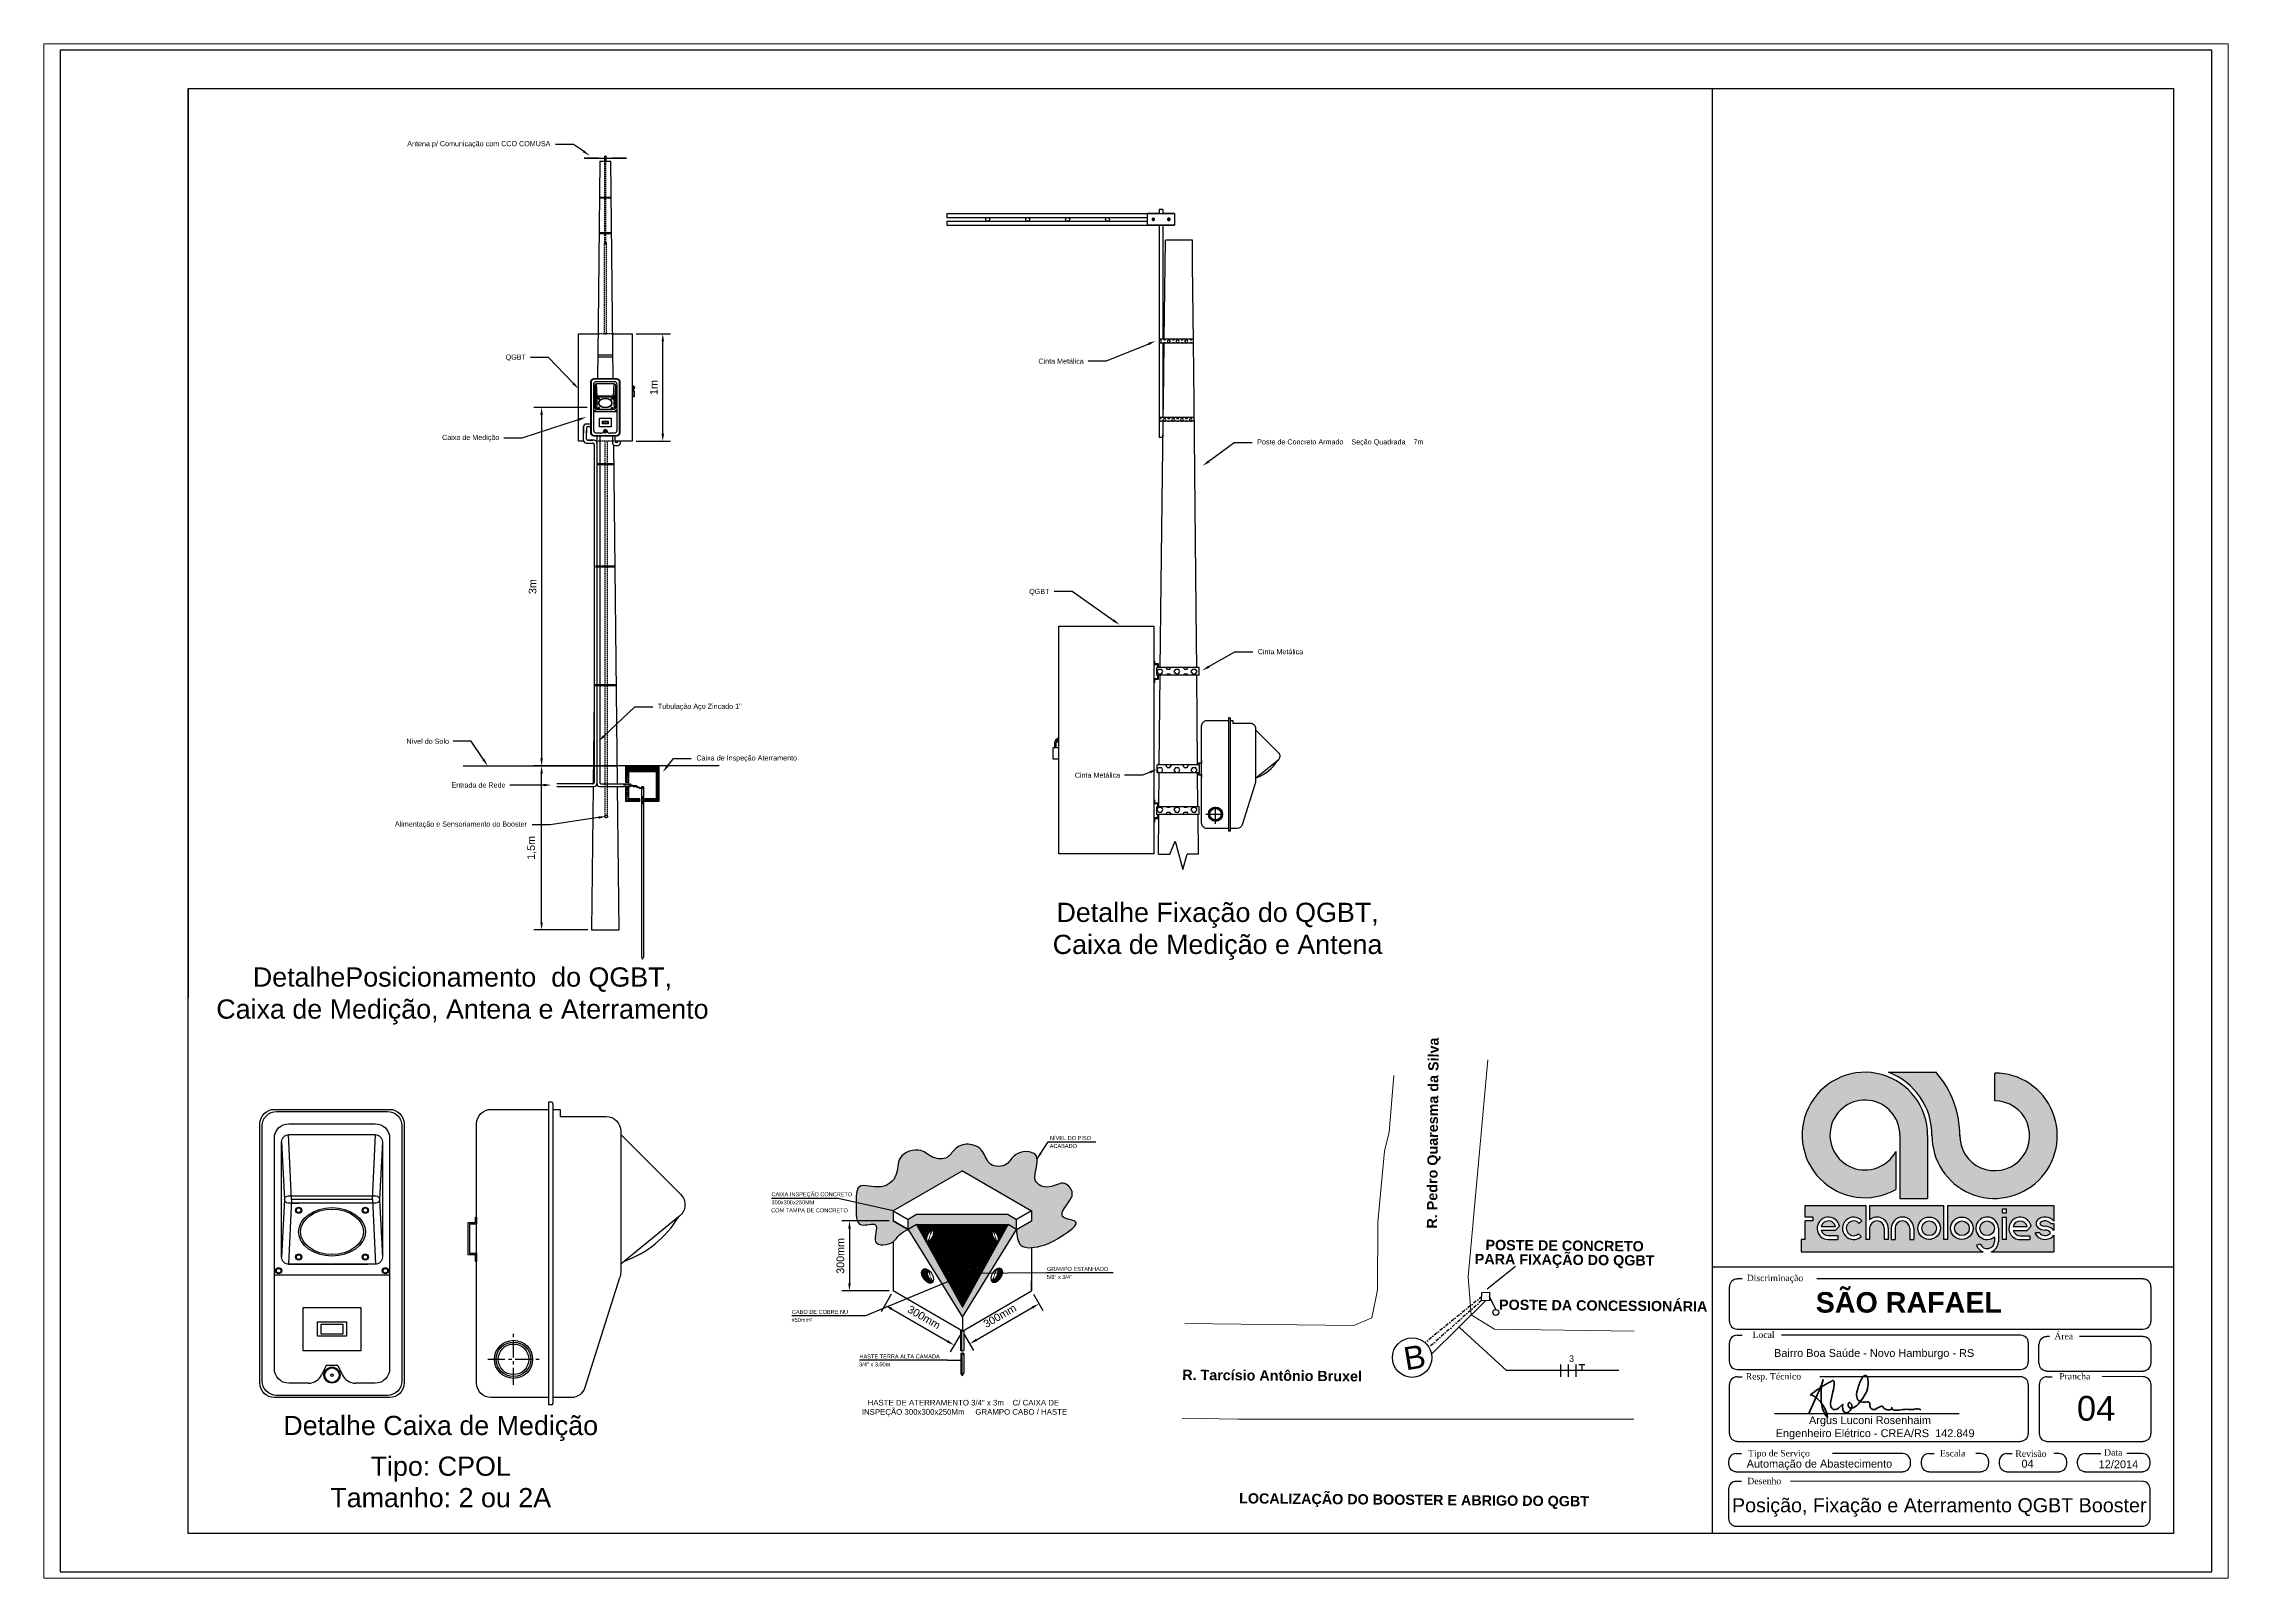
# Paper-space layout 'Layout2' of a CAD drawing. Header units: millimetres. Extents: x 1 to 827, y 1 to 582.
# The model-space entities are those that its viewports show. They can reach past a viewport. Long polylines and large blocks are cut down to what shows.
import ezdxf
from ezdxf import colors
from ezdxf.entities.mleader import LeaderData, LeaderLine
from ezdxf.enums import TextEntityAlignment as Align
from ezdxf.math import Vec2, Vec3

# ---------------------------------------------------------------- set-up
doc = ezdxf.new("R2010")
doc.units = ezdxf.units.MM
for name, pattern in [('CENTER', [2, 1.25, -0.25, 0.25, -0.25]), ('DASHDOT', [25.4, 12.7, -6.35, 0, -6.35]), ('DASHED', [0.75, 0.5, -0.25])]:
    doc.linetypes.add(name, pattern=pattern)
for name, color, linetype in [('15', 1, 'Continuous'), ('25', 2, 'Continuous'), ('50', 5, 'Continuous'), ('ELE', 7, 'Continuous'), ('SELO', 7, 'Continuous'), ('Texto', 7, 'Continuous'), ('TXT', 2, 'Continuous')]:
    doc.layers.add(name, color=color, linetype=linetype)
doc.layers.add('VIARIO-VIA-PAV-CMFIO', color=7, linetype='Continuous', lineweight=5)
doc.styles.add('Annotative', font='arial.ttf')
doc.styles.add('Notes', font='arial.ttf', dxfattribs={"height": 3})
doc.styles.get("Standard").update_dxf_attribs({"font": 'arial.ttf'})
doc.styles.add('Trecho', font='arialbd.ttf', dxfattribs={"height": 7})
doc.dimstyles.new('Electrical-Metric', dxfattribs={"dimtxt": 3, "dimasz": 3, "dimexe": 3, "dimexo": 1.5, "dimgap": 2, "dimtad": 1, "dimzin": 3, "dimdsep": 46, "dimtxsty": 'Standard', "dimcen": 3, "dimazin": 2, "dimtfac": 1, "dimtofl": 0, "dimtmove": 0, "dimatfit": 3, "dimfxl": 1, "dimfrac": 1, "dimtolj": 1, "dimtzin": 0, "dimarcsym": 0})
doc.dimstyles.new('ISO-25', dxfattribs={"dimtxt": 2.5, "dimasz": 2.5, "dimexe": 1.25, "dimexo": 0.625, "dimtad": 1, "dimtxsty": 'Standard', "dimcen": 2.5, "dimadec": 0, "dimazin": 0, "dimtfac": 1, "dimtmove": 0, "dimatfit": 3, "dimfxl": 1, "dimarcsym": 0})
pattern_1 = [(0, (780.6699, 70.49333), (0.873125, 0.396875), [5.953125, -0.79375, 1.984375, -0.396875]), (0, (781.19776, 70.69177), (-0.396875, 0.5278437), [1.190625, -0.130969, 2.38125, -0.297656]), (0, (780.86835, 70.83067), (2.06375, 0.26590625), [3.175, -0.555625, 1.5875, -0.396875])]
pattern_2 = [(45, (166.37716, -56.9759), (-0.31430896, 0.31430896), [])]

psp = doc.layouts.new('Layout2')

msp = doc.modelspace()

# ---------------------------------------------------------------- texts
at = {"insert": (911.832, 123.903), "char_height": 9, "width": 37.86753, "attachment_point": 1, "rotation": 9.505944}
msp.add_mtext('B', dxfattribs=at)
at = {"layer": '25', "color": 0, "style": 'Annotative'}
for s, p in [('NÍVEL DO PISO', (774.375, 204.948)), ('ACABADO', (774.236, 201.833)), ('300x300x250MM', (665.666, 179.859)), ('CAIXA INSPEÇÃO CONCRETO', (665.666, 182.984)), ('COM TAMPA DE CONCRETO', (665.527, 176.744)), ('GRAMPO ESTANHADO', (773.212, 153.845)), ('5/8" x 3/4"', (773.073, 150.73)), ('CABO DE COBRE NU', (673.6, 137.083)), ('#50mm²', (673.461, 133.968)), ('HASTE TERRA ALTA CAMADA', (700.015, 119.715)), ('3/4" x 3,00m', (699.861, 116.6))]:
    msp.add_text(s, height=1.5625, dxfattribs=at).set_placement(p)
at = {"layer": '50', "color": 0, "style": 'Annotative'}
for s, p in [('HASTE DE ATERRAMENTO 3/4" x 3m    C/ CAIXA DE ', (740.993, 102.442)), ('INSPEÇÃO 300x300x250Mm     GRAMPO CABO / HASTE', (740.993, 98.851))]:
    msp.add_text(s, height=2.1875, dxfattribs=at).set_placement(p, align=Align.MIDDLE_CENTER)
at = {"layer": 'SELO', "color": 0, "attachment_point": 1}
for s, insert, char_height, width in [('\\FTIMES.TTF;Discriminação', (1046.371, 152.372), 2.5, 101.64), ('\\FTIMES.TTF;Local', (1048.634, 130.202), 2.5, 81.312), ('\\FTIMES.TTF;Área', (1166.449, 129.643), 2.5, 81.312), ('\\FTIMES.TTF;Resp. Técnico', (1045.987, 113.986), 2.5, 101.64), ('\\FTIMES.TTF;Prancha', (1168.351, 113.986), 2.5, 101.64), ('04', (1175.254, 105.076), 9.6665, 225.55271), ('Automação de Abastecimento', (1046.33, 80.148), 3.0492, 71.148), ('\\FTIMES.TTF;Tipo de Serviço', (1046.892, 83.961), 2.5, 101.64), ('\\FTIMES.TTF;Escala', (1121.836, 83.961), 2.5, 40.656), ('{\\Ftimes.ttf|c0;Revisão}', (1151.249, 83.777), 2.5, 101.64), ('04', (1153.609, 80.148), 3.0492, 71.148), ('12/2014', (1183.779, 79.919), 3.0492, 71.148), ('\\FTIMES.TTF;Data', (1185.864, 84.274), 2.5, 40.656), ('{\\Ftimes.ttf|c0;Desenho}', (1046.604, 73.125), 2.5, 101.64), ('Posição, Fixação e Aterramento QGBT Booster', (1040.608, 65.153), 5.5, 331.58467)]:
    msp.add_mtext(s, dxfattribs=dict(at, insert=insert, char_height=char_height, width=width))
for s, insert, char_height in [('{\\fArial|b1|i0|c0|p34;SÃO RAFAEL}', (1073.317, 145.59), 8), ('Bairro Boa Saúde - Novo Hamburgo - RS', (1057.047, 123.357), 3.0492), ('           Argus Luconi Rosenhaim\\PEngenheiro Elétrico - CREA/RS  142.849', (1057.666, 97.136), 3.0492)]:
    msp.add_mtext(s, dxfattribs=dict(at, insert=insert, char_height=char_height))
at = {"layer": 'Texto', "style": 'Trecho'}
for s, rotation, p in [('R. Pedro Quaresma da Silva', 89.495416, (925.803, 207.666)), ('POSTE DE CONCRETO', 359.495416, (975.265, 161.758)), ('PARA FIXAÇÃO DO QGBT', 359.495416, (975.265, 156.232)), ('POSTE DA CONCESSIONÁRIA', 359.495416, (990.318, 138.343)), ('R. Tarcísio Antônio Bruxel', 359.495416, (861.058, 111.032)), ('LOCALIZAÇÃO DO BOOSTER E ABRIGO DO QGBT', 359.495416, (916.49, 62.534))]:
    msp.add_text(s, height=4, rotation=rotation, dxfattribs=at).set_placement(p, align=Align.CENTER)
at = {"layer": 'TXT', "color": 7, "style": 'Annotative'}
for s, p in [('Detalhe Fixação do QGBT,', (839.794, 290.069)), ('Caixa de Medição e Antena', (839.794, 277.568)), ('DetalhePosicionamento  do QGBT,', (545.003, 264.832)), ('Caixa de Medição, Antena e Aterramento', (545.003, 252.332)), ('Detalhe Caixa de Medição', (536.527, 89.796)), ('Tipo: CPOL', (536.527, 73.902)), ('Tamanho: 2 ou 2A', (536.527, 61.626))]:
    msp.add_text(s, height=7.5, dxfattribs=at).set_placement(p, align=Align.CENTER)
at = {"layer": 'TXT', "style": 'Annotative'}
msp.add_text('3', height=2.5, dxfattribs=at).set_placement((977.966, 118.369), align=Align.CENTER)

# ---------------------------------------------------------------- blocks, each defined once
blk = doc.blocks.new('*X42')
at = {"color": 0}
for p, q in [((2781, 2205), (2782, 2206)), ((2789, 2198), (2781, 2206)), ((2782, 2204), (2785, 2207)), ((2783, 2203), (2788, 2208)), ((2794, 2195), (2783, 2206)), ((2784, 2202), (2789, 2207)), ((2796, 2194), (2784, 2207)), ((2798, 2194), (2785, 2207)), ((2785, 2201), (2789, 2206)), ((2800, 2194), (2786, 2208)), ((2786, 2201), (2790, 2205)), ((2787, 2200), (2791, 2204)), ((2789, 2207), (2788, 2208)), ((2788, 2199), (2792, 2203)), ((2789, 2198), (2793, 2202)), ((2790, 2197), (2794, 2202)), ((2791, 2197), (2795, 2201)), ((2792, 2196), (2796, 2200)), ((2793, 2195), (2797, 2200)), ((2801, 2195), (2794, 2202)), ((2794, 2195), (2798, 2199)), ((2795, 2194), (2800, 2199)), ((2797, 2194), (2801, 2199)), ((2802, 2195), (2798, 2199)), ((2799, 2194), (2803, 2199)), ((2801, 2195), (2805, 2199)), ((2803, 2196), (2801, 2199)), ((2804, 2197), (2802, 2199)), ((2805, 2198), (2804, 2199))]:
    blk.add_line(p, q, dxfattribs=at)
blk = doc.blocks.new('*X41')
at = {"color": 0}
for p, q in [((2834, 2190), (2850, 2207)), ((2834, 2189), (2849, 2204)), ((2834, 2187), (2844, 2197)), ((2853, 2172), (2834, 2192)), ((2848, 2176), (2834, 2190)), ((2842, 2180), (2834, 2188)), ((2835, 2194), (2840, 2199)), ((2835, 2186), (2842, 2194)), ((2855, 2174), (2835, 2194)), ((2854, 2173), (2835, 2193)), ((2835, 2185), (2842, 2192)), ((2838, 2183), (2835, 2186)), ((2856, 2175), (2836, 2195)), ((2836, 2184), (2842, 2190)), ((2842, 2190), (2837, 2196)), ((2837, 2183), (2843, 2189)), ((2842, 2192), (2838, 2197)), ((2838, 2182), (2844, 2188)), ((2842, 2194), (2839, 2197)), ((2839, 2182), (2844, 2187)), ((2843, 2195), (2840, 2198)), ((2840, 2181), (2845, 2186)), ((2844, 2196), (2841, 2199)), ((2844, 2197), (2842, 2200)), ((2842, 2180), (2846, 2185)), ((2843, 2201), (2851, 2209)), ((2846, 2200), (2843, 2202)), ((2845, 2199), (2843, 2201)), ((2843, 2180), (2847, 2184)), ((2846, 2200), (2844, 2203)), ((2844, 2179), (2848, 2184)), ((2845, 2206), (2851, 2211)), ((2848, 2202), (2845, 2205)), ((2847, 2201), (2845, 2204)), ((2845, 2178), (2849, 2183)), ((2849, 2205), (2846, 2208)), ((2849, 2204), (2846, 2206)), ((2846, 2178), (2850, 2182)), ((2847, 2216), (2848, 2216)), ((2847, 2209), (2851, 2213)), ((2850, 2207), (2847, 2210)), ((2850, 2206), (2847, 2209)), ((2847, 2177), (2852, 2182)), ((2848, 2215), (2849, 2216)), ((2848, 2214), (2850, 2215)), ((2851, 2212), (2848, 2215)), ((2848, 2211), (2850, 2214)), ((2851, 2210), (2848, 2213)), ((2851, 2209), (2848, 2212)), ((2848, 2176), (2853, 2181)), ((2849, 2175), (2854, 2180)), ((2850, 2175), (2855, 2180)), ((2857, 2176), (2851, 2182)), ((2851, 2174), (2856, 2179)), ((2852, 2173), (2858, 2179)), ((2853, 2172), (2860, 2179)), ((2858, 2177), (2855, 2180)), ((2859, 2178), (2858, 2179)), ((2860, 2178), (2859, 2179)), ((2861, 2179), (2860, 2179)), ((2862, 2180), (2862, 2180))]:
    blk.add_line(p, q, dxfattribs=at)
blk = doc.blocks.new('*X43')
at = {"color": 0}
for p, q in [((11826, 2070), (11839, 2061)), ((11828, 2073), (11847, 2060)), ((11832, 2075), (11853, 2061)), ((11836, 2077), (11858, 2061)), ((11841, 2078), (11862, 2063)), ((11846, 2079), (11866, 2065)), ((11853, 2079), (11869, 2067)), ((11861, 2078), (11870, 2071))]:
    blk.add_line(p, q, dxfattribs=at)
blk = doc.blocks.new('*X40')
at = {"color": 0}
for p, q in [((2822, 2211), (2827, 2215)), ((2826, 2209), (2822, 2212)), ((2823, 2217), (2828, 2222)), ((2823, 2215), (2828, 2219)), ((2823, 2213), (2827, 2217)), ((2826, 2214), (2823, 2217)), ((2826, 2212), (2823, 2215)), ((2826, 2210), (2823, 2214)), ((2823, 2209), (2826, 2213)), ((2826, 2207), (2823, 2210)), ((2824, 2219), (2829, 2225)), ((2827, 2218), (2824, 2221)), ((2827, 2217), (2824, 2219)), ((2827, 2215), (2824, 2218)), ((2824, 2208), (2826, 2211)), ((2824, 2208), (2826, 2209)), ((2825, 2222), (2830, 2228)), ((2828, 2221), (2825, 2223)), ((2828, 2219), (2825, 2222)), ((2826, 2225), (2829, 2228)), ((2829, 2223), (2826, 2226)), ((2828, 2222), (2826, 2225)), ((2826, 2207), (2826, 2207)), ((2829, 2225), (2827, 2227)), ((2830, 2226), (2828, 2228)), ((2830, 2227), (2830, 2228))]:
    blk.add_line(p, q, dxfattribs=at)
blk = doc.blocks.new('*D47')
at = {"color": 0, "lineweight": -2, "transparency": 16777216}
for p, q in [((711.62, 173.39), (693.09, 173.39)), ((696.09, 170.39), (696.09, 149.05)), ((711.62, 146.05), (693.09, 146.05))]:
    blk.add_line(p, q, dxfattribs=at)
at = {"color": 0, "transparency": 16777216}
for points in [[(695.59, 170.39), (696.59, 170.39), (696.09, 173.39)], [(695.59, 149.05), (696.59, 149.05), (696.09, 146.05)]]:
    blk.add_solid(points, dxfattribs=at)
at = {"layer": 'Defpoints', "color": 0, "transparency": 16777216}
for p in [(713.12, 173.39), (696.09, 146.05), (713.12, 146.05)]:
    blk.add_point(p, dxfattribs=at)
at = {"color": 0, "transparency": 16777216, "insert": (692.56, 159.72), "char_height": 3, "attachment_point": 5, "rotation": 90}
blk.add_mtext('\\A1;300mm', dxfattribs=at)
blk = doc.blocks.new('*D48')
at = {"color": 0, "lineweight": -2, "transparency": 16777216}
for p, q in [((712.37, 144.75), (708.43, 137.94)), ((712.52, 139.03), (734.37, 126.4)), ((739.41, 129.11), (735.46, 122.3))]:
    blk.add_line(p, q, dxfattribs=at)
at = {"color": 0, "transparency": 16777216}
for points in [[(712.77, 139.47), (712.27, 138.6), (709.93, 140.54)], [(734.62, 126.83), (734.12, 125.96), (736.97, 124.89)]]:
    blk.add_solid(points, dxfattribs=at)
at = {"layer": 'Defpoints', "color": 0, "transparency": 16777216}
for p in [(713.12, 146.05), (740.16, 130.41), (736.97, 124.89)]:
    blk.add_point(p, dxfattribs=at)
at = {"color": 0, "transparency": 16777216, "insert": (725.22, 135.77), "char_height": 3, "attachment_point": 5, "rotation": 329.94969}
blk.add_mtext('\\A1;300mm', dxfattribs=at)
blk = doc.blocks.new('*D49')
at = {"color": 0, "lineweight": -2, "transparency": 16777216}
for p, q in [((745.63, 126.93), (767.48, 139.57)), ((767.95, 144.75), (771.58, 138.47)), ((740.91, 129.11), (744.54, 122.83))]:
    blk.add_line(p, q, dxfattribs=at)
at = {"color": 0, "transparency": 16777216}
for points in [[(767.23, 140), (767.73, 139.13), (770.08, 141.07)], [(745.38, 127.36), (745.88, 126.5), (743.04, 125.43)]]:
    blk.add_solid(points, dxfattribs=at)
at = {"layer": 'Defpoints', "color": 0, "transparency": 16777216}
for p in [(767.2, 146.05), (770.08, 141.07), (740.16, 130.41)]:
    blk.add_point(p, dxfattribs=at)
at = {"color": 0, "transparency": 16777216, "insert": (754.79, 136.31), "char_height": 3, "attachment_point": 5, "rotation": 30.05031}
blk.add_mtext('\\A1;300mm', dxfattribs=at)
blk = doc.blocks.new('*D44')
at = {"color": 0, "linetype": 'Continuous', "lineweight": -2, "transparency": 16777216}
for p, q in [((595.96, 350.98), (572.91, 350.98)), ((575.91, 289.98), (575.91, 347.98)), ((593.93, 286.98), (572.91, 286.98))]:
    blk.add_line(p, q, dxfattribs=at)
at = {"color": 0, "linetype": 'Continuous', "transparency": 16777216}
for points in [[(575.41, 347.98), (576.41, 347.98), (575.91, 350.98)], [(575.41, 289.98), (576.41, 289.98), (575.91, 286.98)]]:
    blk.add_solid(points, dxfattribs=at)
at = {"layer": 'Defpoints', "color": 0, "linetype": 'Continuous', "transparency": 16777216}
for p in [(575.91, 350.98), (597.46, 350.98), (595.43, 286.98)]:
    blk.add_point(p, dxfattribs=at)
at = {"color": 0, "linetype": 'Continuous', "transparency": 16777216, "insert": (572.11, 318.98), "char_height": 3, "attachment_point": 5, "rotation": 90}
blk.add_mtext('\\A1;1,5m', dxfattribs=at)
blk = doc.blocks.new('*D45')
at = {"color": 0, "linetype": 'Continuous', "lineweight": -2, "transparency": 16777216}
for p, q in [((593.66, 490.93), (572.91, 490.93)), ((575.91, 487.93), (575.91, 353.98)), ((593.66, 350.98), (572.91, 350.98))]:
    blk.add_line(p, q, dxfattribs=at)
at = {"color": 0, "linetype": 'Continuous', "transparency": 16777216}
for points in [[(575.41, 487.93), (576.41, 487.93), (575.91, 490.93)], [(575.41, 353.98), (576.41, 353.98), (575.91, 350.98)]]:
    blk.add_solid(points, dxfattribs=at)
at = {"layer": 'Defpoints', "color": 0, "linetype": 'Continuous', "transparency": 16777216}
for p in [(595.16, 490.93), (575.91, 350.98), (595.16, 350.98)]:
    blk.add_point(p, dxfattribs=at)
at = {"color": 0, "linetype": 'Continuous', "transparency": 16777216, "insert": (572.38, 420.96), "char_height": 3, "attachment_point": 5, "rotation": 90}
blk.add_mtext('\\A1;3m', dxfattribs=at)
blk = doc.blocks.new('*D46')
at = {"color": 0, "linetype": 'Continuous', "lineweight": -2, "transparency": 16777216}
for p, q in [((612.78, 519.68), (626.21, 519.68)), ((623.21, 480.68), (623.21, 516.68)), ((612.78, 477.68), (626.21, 477.68))]:
    blk.add_line(p, q, dxfattribs=at)
at = {"color": 0, "linetype": 'Continuous', "transparency": 16777216}
for points in [[(622.71, 516.68), (623.71, 516.68), (623.21, 519.68)], [(622.71, 480.68), (623.71, 480.68), (623.21, 477.68)]]:
    blk.add_solid(points, dxfattribs=at)
at = {"layer": 'Defpoints', "color": 0, "linetype": 'Continuous', "transparency": 16777216}
for p in [(611.28, 519.68), (623.21, 519.68), (611.28, 477.68)]:
    blk.add_point(p, dxfattribs=at)
at = {"color": 0, "linetype": 'Continuous', "transparency": 16777216, "insert": (619.7, 498.68), "char_height": 3, "attachment_point": 5, "rotation": 90}
blk.add_mtext('\\A1;1m', dxfattribs=at)

# ---------------------------------------------------------------- dimensions: what is measured, and where the dimension line sits
at = {"linetype": 'Continuous'}
for base, p1, p2, text, picture, middle in [((623.206, 519.681), (611.284, 477.681), (611.284, 519.681), '1m', '*D46', (619.7, 498.681)), ((575.912, 350.98), (595.159, 490.93), (595.159, 350.98), '3m', '*D45', (572.379, 420.955)), ((575.912, 350.98), (595.434, 286.98), (597.464, 350.98), '1,5m', '*D44', (572.109, 318.98))]:
    dim = msp.add_linear_dim(base=base, p1=p1, p2=p2, angle=90, text=text, dimstyle='Electrical-Metric', dxfattribs=at)
    dim.commit()
    dim.dimension.update_dxf_attribs({"geometry": picture, "text_midpoint": middle})
for p1, p2, distance, picture, middle in [((713.117, 173.393), (713.117, 146.049), -17.027, '*D47', (692.557, 159.721)), ((713.117, 146.049), (740.156, 130.407), -6.369, '*D48', (725.216, 135.773)), ((740.156, 130.407), (767.196, 146.049), -5.754, '*D49', (754.788, 136.306))]:
    dim = msp.add_aligned_dim(p1=p1, p2=p2, distance=distance, text='300mm', dimstyle='Electrical-Metric')
    dim.commit()
    dim.dimension.update_dxf_attribs({"geometry": picture, "text_midpoint": middle})

# ---------------------------------------------------------------- hatches: boundary and pattern name
h = msp.add_hatch()
h.set_pattern_fill('HEX', color=256, scale=0.18)
h.set_pattern_definition([(0, (-0.7436, 73.8136), (0, 0.989867), [0.5715, -1.143]), (120, (-0.7436, 73.8136), (-0.85725, -0.4949335), [0.5715, -1.143]), (60, (-0.1721, 73.8136), (-0.85725, 0.4949335), [0.5715, -1.143])])
h.paths.add_polyline_path([(830.389, 517.521), (816.975, 517.521), (816.975, 516.021), (830.404, 516.021)])
h.paths.add_polyline_path([(830.677, 486.99), (816.975, 486.99), (816.975, 485.49), (830.691, 485.49)])
h = msp.add_hatch()
h.set_pattern_fill('HEX', color=256, scale=0.35)
h.paths.add_polyline_path([(832.545, 389.382), (816.051, 389.382), (816.051, 386.346), (832.545, 386.346)])
h.paths.add_polyline_path([(832.545, 335.051), (816.051, 335.051), (816.051, 332.015), (832.545, 332.015)])
h.paths.add_polyline_path([(832.711, 351.378), (816.217, 351.378), (816.217, 348.341), (832.711, 348.341)])
at = {"linetype": 'Continuous'}
h = msp.add_hatch(dxfattribs=at)
h.set_pattern_fill('ANSI31', color=256, scale=0.14)
h.set_pattern_definition(pattern_2)
h.paths.add_polyline_path([(608.845, 350.98), (608.845, 349.92), (621.695, 349.92), (621.695, 350.98)])
h = msp.add_hatch(dxfattribs=at)
h.set_pattern_fill('ANSI31', color=256, scale=0.14)
h.set_pattern_definition(pattern_2)
h.paths.add_polyline_path([(608.845, 349.9), (608.845, 344.485), (609.915, 344.485), (609.915, 348.84), (620.625, 348.84), (620.625, 338.13), (616.27, 338.13), (616.27, 337.06), (621.695, 337.06), (621.695, 349.9)])
h.paths.add_polyline_path([(609.915, 338.13), (609.915, 342.485), (608.845, 342.485), (608.845, 337.06), (614.27, 337.06), (614.27, 338.13)], flags=17)
at = {"true_color": 0x454545}
h = msp.add_hatch(dxfattribs=at)
h.set_pattern_fill('AR-CONC', color=250, scale=0.01875)
h.set_pattern_definition([(50, (821.1836, 10.58), (3.415963, -0.298858), [0.35719, -3.92906]), (355, (821.1836, 10.58), (-0.660814, 3.582316), [0.28575, -3.14326]), (100.4514, (821.4682, 10.555), (2.75515, 3.28346), [0.303563, -3.33919]), (46.1842, (821.1836, 11.5325), (5.08273, -0.78829), [0.53578, -5.89359]), (96.6356, (821.607, 11.467), (4.45133, 4.63924), [0.45534, -5.00879]), (351.1842, (821.1836, 11.5325), (4.45133, 4.63924), [0.42862, -4.71487]), (21, (821.6598, 11.2944), (2.84277, -1.917472), [0.35719, -3.92906]), (326, (821.6598, 11.2944), (1.15879, 3.453524), [0.28575, -3.14325]), (71.4514, (821.8967, 11.1346), (4.00156, 1.53605), [0.303563, -3.339186]), (37.5, (821.1836, 10.58), (0.057911, 1.585407), [0, -3.10515, 0, -3.190875, 0, -3.155156]), (7.5, (821.1836, 10.58), (1.252869, 1.878386), [0, -1.819275, 0, -3.033713, 0, -1.202531]), (327.5, (820.1215, 10.58), (2.542324, -0.107414), [0, -1.190625, 0, -3.71475, 0, -4.929187]), (317.5, (819.6453, 10.58), (2.777422, 0.476747), [0, -1.547813, 0, -2.466975, 0, -3.500437])])
edge = h.paths.add_edge_path()
edge.add_line((767.196, 177.299), (767.196, 173.393))
edge.add_line((767.196, 173.393), (761.292, 169.978))
edge.add_spline(control_points=[(761.292, 169.978), (761.475, 167.574), (761.926, 161.654), (772.623, 163.678), (777.841, 166.609), (788.335, 173.764), (777.025, 174.08), (781.133, 180.134), (784.257, 183.933), (779.842, 189.889), (774.524, 185.283), (767.963, 188.038), (768.81, 193.599), (770.771, 200.989), (760.446, 200.754), (757.996, 194.42), (750.067, 194.32), (748.744, 201.21), (742.651, 204.256), (737.125, 202.015), (734.447, 197.19), (728.329, 197.595), (723.71, 202.445), (714.246, 199.277), (715.458, 190.646), (708.595, 184.96), (698.402, 189.231), (698.943, 179.461), (698.146, 169.78), (708.962, 174.061), (703.445, 163.05), (713.184, 164.005), (715.36, 168.29), (717.719, 169.436), (718.94, 170.024)], knot_values=[0, 0, 0, 0, 9.9764828, 24.5734304, 36.7228012, 49.3916547, 58.1401046, 66.3217963, 73.8171842, 81.4446949, 91.5082581, 100.8844377, 106.6611119, 117.0890373, 129.6769619, 137.6476062, 147.7643034, 156.981811, 167.0638454, 176.0803664, 182.9255125, 191.5969663, 200.3269364, 214.130687, 225.1296054, 236.8639472, 250.4492248, 262.0361854, 274.8931713, 283.7091486, 294.2515804, 305.1547722, 311.0397835, 317.3194742, 317.3194742, 317.3194742, 317.3194742], degree=3, periodic=0)
edge.add_line((718.94, 170.024), (713.117, 173.393))
edge.add_line((713.117, 173.393), (713.117, 177.299))
edge.add_line((713.117, 177.299), (740.156, 192.942))
edge.add_line((740.156, 192.942), (767.196, 177.299))
h = msp.add_hatch()
h.set_pattern_fill('EARTH', color=256, scale=0.15625)
h.set_pattern_definition([(0, (780.6699, 70.4933), (0.9921875, 0.9921875), [0.992188, -0.992188]), (0, (780.6699, 70.8654), (0.9921875, 0.9921875), [0.992188, -0.992188]), (0, (780.6699, 71.2375), (0.9921875, 0.9921875), [0.992188, -0.992188]), (90, (780.7939, 71.3615), (-0.9921875, 0.9921875), [0.992188, -0.992188]), (90, (781.166, 71.3615), (-0.9921875, 0.9921875), [0.992188, -0.992188]), (90, (781.5381, 71.3615), (-0.9921875, 0.9921875), [0.992188, -0.992188])])
h.paths.add_polyline_path([(758.028, 175.902), (722.309, 175.902), (719.034, 173.877), (719.034, 169.973), (722.295, 171.99), (722.296, 171.987), (758.023, 171.987), (758.028, 171.996), (761.292, 169.978), (761.292, 173.884)])
h.paths.add_polyline_path([(761.292, 169.978), (758.042, 171.987), (758.023, 171.987), (740.156, 139.722), (722.296, 171.987), (722.291, 171.987), (719.034, 169.973), (719.034, 169.97), (740.156, 135.816)])
at = {"true_color": 0x787878}
h = msp.add_hatch(dxfattribs=at)
h.set_pattern_fill('AR-RROOF', color=8, scale=0.015625)
h.set_pattern_definition(pattern_1)
h.paths.add_polyline_path([(740.156, 171.987), (722.296, 171.987), (730.945, 156.363), (740.156, 161.692)])
edge = h.paths.add_edge_path(flags=16)
edge.add_ellipse((728.446, 167.482), major_axis=(1.772, 2.536), ratio=0.5971656, start_angle=0, end_angle=360, ccw=False)
h = msp.add_hatch(dxfattribs=at)
h.set_pattern_fill('AR-RROOF', color=8, scale=0.015625)
h.set_pattern_definition(pattern_1)
h.paths.add_polyline_path([(740.156, 161.692), (749.371, 156.362), (758.023, 171.987), (740.156, 171.987)])
edge = h.paths.add_edge_path(flags=16)
edge.add_ellipse((751.866, 167.482), major_axis=(-1.772, 2.536), ratio=0.5971656, start_angle=0, end_angle=360)
at = {"true_color": 0x9c9c9c}
h = msp.add_hatch(dxfattribs=at)
h.set_pattern_fill('AR-RROOF', color=253, scale=0.015625)
h.set_pattern_definition(pattern_1)
edge = h.paths.add_edge_path()
edge.add_ellipse((726.524, 167.482), major_axis=(1.772, 2.536), ratio=0.5971656, start_angle=230.182402, end_angle=355.111582, ccw=False)
edge.add_ellipse((728.446, 167.482), major_axis=(1.772, 2.536), ratio=0.5971656, start_angle=-184.888418, end_angle=50.182402)
h = msp.add_hatch(dxfattribs=at)
h.set_pattern_fill('AR-RROOF', color=253, scale=0.015625)
h.set_pattern_definition(pattern_1)
edge = h.paths.add_edge_path()
edge.add_ellipse((754.018, 167.482), major_axis=(-1.772, 2.536), ratio=0.5971656, start_angle=8.503333, end_angle=126.202682, ccw=False)
edge.add_ellipse((751.866, 167.482), major_axis=(-1.772, 2.536), ratio=0.5971656, start_angle=306.202682, end_angle=548.503333)
h = msp.add_hatch(dxfattribs=at)
h.set_pattern_fill('AR-RROOF', color=253, scale=0.015625)
h.set_pattern_definition(pattern_1)
edge = h.paths.add_edge_path()
edge.add_ellipse((726.598, 151.922), major_axis=(-1.772, 2.536), ratio=0.5971656, start_angle=306.202682, end_angle=548.503333)
edge.add_ellipse((728.749, 151.922), major_axis=(-1.772, 2.536), ratio=0.5971656, start_angle=8.503333, end_angle=126.202682, ccw=False)
at = {"true_color": 0x787878}
h = msp.add_hatch(dxfattribs=at)
h.set_pattern_fill('AR-RROOF', color=8, scale=0.015625)
h.set_pattern_definition(pattern_1)
h.paths.add_polyline_path([(740.156, 161.692), (730.945, 156.363), (740.156, 139.722), (749.371, 156.362)])
h.paths.add_polyline_path([(737.782, 151.359, 0.1055332), (737.754, 151.368, 0.1664618), (737.736, 151.364, 0.3177037), (737.716, 151.338, 0.0666543), (737.725, 151.291, -0.1679504), (737.726, 151.366, -0.2561004), (737.791, 151.353, -0.1376521), (737.846, 151.273, -0.1646381), (737.846, 151.199), (737.852, 151.2, -0.2398088), (737.79, 151.205, -0.0682971), (737.765, 151.224, -0.1742886), (737.722, 151.338, -0.3709684), (737.745, 151.368), (737.782, 151.374, -0.1598176), (737.746, 151.48, -0.3328174), (737.76, 151.512, -0.0467712), (737.775, 151.518, -0.0793914), (737.796, 151.51, -0.1723338), (737.87, 151.415, -0.1679504), (737.869, 151.34, -0.2115944), (737.814, 151.347, -0.0412859), (737.795, 151.35, 0.0352118)], flags=16)
h.paths.add_polyline_path([(742.666, 153.028, 0.0434058), (742.795, 153.112, 0.1533859), (742.879, 153.234), (743.056, 153.165, -0.1110874), (742.762, 152.912, -0.4991421), (742.456, 153.019, 0.2791645)], flags=16)
h.paths.add_polyline_path([(742.921, 152.719), (743.221, 152.546), (742.956, 152.268), (742.656, 152.441)], flags=16)
h.paths.add_polyline_path([(741.202, 151.726), (741.562, 151.763), (741.862, 151.59), (741.502, 151.553), (741.237, 151.275), (740.937, 151.448)], flags=16)
at = {"true_color": 0x9c9c9c}
h = msp.add_hatch(dxfattribs=at)
h.set_pattern_fill('AR-RROOF', color=253, scale=0.015625)
h.set_pattern_definition(pattern_1)
edge = h.paths.add_edge_path()
edge.add_ellipse((751.659, 152.167), major_axis=(1.772, 2.536), ratio=0.5971656, start_angle=230.182402, end_angle=355.111582, ccw=False)
edge.add_ellipse((753.582, 152.167), major_axis=(1.772, 2.536), ratio=0.5971656, start_angle=-184.888418, end_angle=50.182402)
at = {"layer": 'SELO'}
h = msp.add_hatch(color=0, dxfattribs=at)
h.dxf.hatch_style = 1
h.paths.add_polyline_path([(1120.28, 231.381), (1101.751, 231.381, -0.314958), (1118.671, 206.618, 2.4111444), (1143.16, 231.11), (1143.16, 220.264, -2.4512895), (1129.528, 206.922, 0.1824425)])
h.paths.add_polyline_path([(1123.296, 179.446), (1094.317, 179.446), (1094.317, 173.811, -0.6429859), (1101.576, 170.5), (1101.576, 166.115), (1100.065, 166.115), (1100.065, 170.5, 1), (1094.317, 170.5), (1094.317, 166.115), (1092.806, 166.115), (1092.806, 179.446), (1069.191, 179.446), (1069.191, 174.885), (1072.204, 174.885), (1072.204, 173.374), (1069.179, 173.374), (1069.179, 166.115), (1067.638, 166.115), (1067.638, 161.326), (1138.62, 161.326, -0.2140839), (1136.1, 163.883), (1137.553, 164.315, 0.8212421), (1143.084, 165.412), (1143.084, 167.189, -4.6020199), (1144.595, 170.5), (1144.595, 165.412, -0.3092381), (1141.8, 161.326), (1166.203, 161.326), (1166.203, 167.853, -0.100697), (1165.724, 167.234, -0.4598796), (1159.148, 168.215), (1159.148, 168.727), (1160.638, 168.725, 0.4270744), (1164.762, 168.403, 0.4108773), (1164.763, 169.037, 0.1862025), (1162.867, 169.77, -0.1813245), (1159.994, 170.84, -0.458616), (1159.992, 173.815, -0.4177401), (1166.203, 173.334), (1166.203, 179.446), (1124.837, 179.446), (1124.837, 166.112), (1123.296, 166.112)])
h.paths.add_polyline_path([(1121.964, 170.5, -1), (1113.195, 170.5, -1)], flags=16)
h.paths.add_polyline_path([(1120.454, 170.5, -1), (1114.705, 170.5, -1)], flags=0)
h.paths.add_polyline_path([(1134.743, 170.5, -1), (1125.973, 170.5, -1)], flags=16)
h.paths.add_polyline_path([(1133.232, 170.5, -1), (1127.484, 170.5, -1)], flags=0)
h.paths.add_polyline_path([(1111.534, 170.5), (1111.534, 166.115), (1110.023, 166.115), (1110.023, 170.5, 1), (1104.275, 170.5), (1104.275, 166.115), (1102.764, 166.115), (1102.764, 170.5, -1)], flags=16)
h.paths.add_polyline_path([(1146.168, 178.091), (1147.709, 178.091), (1147.709, 176.571), (1146.168, 176.571)], flags=16)
h.paths.add_polyline_path([(1146.168, 174.885), (1147.709, 174.885), (1147.709, 166.075), (1146.168, 166.075)], flags=16)
h.paths.add_polyline_path([(1157.419, 171.285), (1155.886, 169.701), (1150.341, 169.701, 0.3380231), (1153.113, 167.585), (1156.859, 167.585), (1156.859, 166.075), (1153.113, 166.075, -2.1236634)], flags=16)
h.paths.add_polyline_path([(1150.333, 171.187, -0.7677784), (1155.886, 171.216)], flags=0)
h.paths.add_polyline_path([(1091.329, 173.451), (1090.218, 172.429, 2.4142136), (1090.049, 168.367), (1091.072, 167.256, -2.4142136)], flags=16)
h.paths.add_polyline_path([(1082.535, 171.326), (1081.002, 169.742), (1075.456, 169.742, 0.3380231), (1078.229, 167.626), (1081.975, 167.626), (1081.975, 166.115), (1078.229, 166.115, -2.1236634)], flags=16)
h.paths.add_polyline_path([(1081.002, 171.257), (1075.448, 171.228, -0.7677784)], flags=0)
h.paths.add_polyline_path([(1114.705, 170.5, 1), (1120.454, 170.5, 1)], flags=0)
h.paths.add_polyline_path([(1133.232, 170.5, 1), (1127.484, 170.5, 1)], flags=0)
h.paths.add_polyline_path([(1137.336, 170.5, 1), (1143.084, 170.5, 1)], flags=17)
h.paths.add_polyline_path([(1155.886, 171.216, 0.7677784), (1150.333, 171.187)], flags=0)
h.paths.add_polyline_path([(1162.848, 171.28, -0.1813245), (1165.722, 170.209, -0.1010132), (1166.203, 169.589), (1166.203, 172.323), (1165.078, 172.324, 0.4270744), (1160.954, 172.646, 0.4108773), (1160.952, 172.013, 0.1862025)], flags=17)
h.paths.add_polyline_path([(1081.002, 171.257, 0.7677784), (1075.448, 171.228)], flags=0)
h = msp.add_hatch(color=0, dxfattribs=at)
h.dxf.hatch_style = 1
h.paths.add_polyline_path([(1104.523, 185.61), (1104.523, 200.462, -8.1827777), (1106.139, 206.831), (1106.139, 182.173), (1116.953, 182.173), (1116.953, 206.776, 3.7185239)])
h = msp.add_hatch(color=0, dxfattribs=at)
h.dxf.hatch_style = 1
h.paths.add_polyline_path([(1075.448, 171.228), (1081.002, 171.257, 0.7677784)])
h.paths.add_polyline_path([(1114.705, 170.5, 1), (1120.454, 170.5, 1)])
h.paths.add_polyline_path([(1127.484, 170.5, 1), (1133.232, 170.5, 1)])
h.paths.add_polyline_path([(1150.333, 171.187), (1155.886, 171.216, 0.7677784)])

# ---------------------------------------------------------------- linework, layer by layer
at = {"linetype": 'Continuous'}
for p, q in [((437.948, 615.405), (437.948, 260.405)), ((600.534, 588.232), (600.534, 588.916)), ((601.011, 588.916), (600.534, 588.916)), ((600.534, 588.232), (600.534, 588.916)), ((601.011, 588.232), (601.011, 588.916)), ((601.011, 588.916), (601.011, 588.232)), ((592.484, 588.232), (609.062, 588.232)), ((592.484, 588.232), (592.484, 588.149)), ((598.275, 588.232), (592.484, 588.232)), ((592.484, 588.232), (592.484, 588.149)), ((592.484, 588.149), (609.062, 588.149)), ((592.484, 588.149), (598.274, 588.149)), ((598.634, 586.98), (597.954, 523.18)), ((598.634, 586.98), (601.973, 586.98)), ((600.534, 587.382), (600.534, 588.149)), ((601.011, 587.382), (600.534, 587.382)), ((601.011, 588.149), (601.011, 587.382)), ((601.011, 586.98), (602.934, 586.98)), ((603.711, 514.177), (602.934, 586.98)), ((603.293, 588.232), (609.062, 588.232)), ((609.062, 588.149), (603.295, 588.149)), ((609.062, 588.232), (609.062, 588.149)), ((609.062, 588.232), (609.062, 588.149)), ((609.062, 588.149), (609.062, 588.149)), ((734.136, 566.551), (823.012, 566.551)), ((734.136, 566.551), (734.136, 565.051)), ((734.136, 565.051), (812.437, 565.051)), ((734.136, 563.551), (812.437, 563.551)), ((734.136, 563.551), (734.136, 562.051)), ((812.437, 562.051), (812.437, 566.551)), ((816.975, 566.551), (812.437, 566.551)), ((814.506, 564.801), (814.206, 564.501)), ((814.206, 564.101), (814.506, 563.801)), ((815.206, 564.501), (814.906, 564.801)), ((814.906, 563.801), (815.206, 564.101)), ((816.975, 568.103), (816.975, 566.551)), ((818.475, 568.103), (816.975, 568.103)), ((818.475, 568.103), (818.475, 566.551)), ((823.012, 566.551), (818.475, 566.551)), ((820.543, 564.801), (820.243, 564.501)), ((820.243, 564.101), (820.543, 563.801)), ((821.243, 564.501), (820.943, 564.801)), ((820.943, 563.801), (821.243, 564.101)), ((823.012, 566.551), (823.012, 565.051)), ((823.012, 566.551), (823.012, 562.051)), ((823.012, 563.551), (823.012, 562.051)), ((734.136, 562.051), (823.012, 562.051)), ((823.012, 562.051), (812.437, 562.051)), ((816.975, 562.051), (816.975, 479.226)), ((818.475, 562.051), (816.975, 562.051)), ((818.475, 562.051), (818.475, 517.521)), ((818.964, 517.521), (819.459, 556.242)), ((829.966, 556.242), (819.459, 556.242)), ((830.063, 546.901), (829.966, 556.242)), ((830.379, 516.37), (830.063, 546.901)), ((597.954, 523.18), (597.73, 502.18)), ((603.791, 502.18), (603.711, 514.177)), ((830.389, 517.521), (816.975, 517.521)), ((830.404, 516.021), (816.975, 516.021)), ((818.475, 516.021), (818.475, 486.99)), ((818.65, 492.919), (818.945, 516.021)), ((830.622, 492.919), (830.379, 516.37)), ((603.735, 510.557), (597.819, 510.557)), ((603.729, 511.363), (597.828, 511.363)), ((596.847, 499.649), (597.072, 495.149)), ((597.072, 495.149), (596.847, 490.649)), ((597.634, 495.149), (597.381, 500.211)), ((597.634, 495.149), (597.381, 490.087)), ((597.62, 494.868), (598.183, 494.868)), ((603.934, 495.145), (597.634, 495.149)), ((603.948, 494.864), (603.386, 494.864)), ((603.934, 495.145), (604.187, 500.211)), ((603.934, 495.145), (604.187, 490.087)), ((604.722, 499.649), (604.497, 495.149)), ((604.497, 495.145), (604.722, 490.649)), ((611.634, 497.181), (611.634, 498.681)), ((611.934, 497.181), (611.934, 498.681)), ((605.284, 489.243), (596.284, 489.243)), ((597.381, 490.087), (603.569, 490.087)), ((597.381, 490.087), (597.944, 490.087)), ((604.159, 490.087), (603.597, 490.087)), ((605.284, 490.93), (605.284, 487.555)), ((830.677, 486.99), (816.975, 486.99)), ((818.574, 486.99), (818.65, 492.919)), ((831.186, 438.587), (830.622, 492.919)), ((592.314, 477.983), (592.317, 483.488)), ((592.314, 479.159), (592.314, 481.159)), ((592.317, 483.488), (592.317, 480.9)), ((593.317, 484.488), (595.159, 484.488)), ((593.402, 478.571), (593.405, 481.9)), ((593.402, 478.571), (593.402, 481.159)), ((593.405, 482.9), (593.405, 480.9)), ((596.49, 478.071), (593.902, 478.071)), ((593.902, 478.071), (595.902, 478.071)), ((593.905, 483.4), (595.159, 483.4)), ((597.49, 479.68), (597.464, 477.295)), ((597.49, 479.68), (597.49, 468.89)), ((598.578, 479.68), (598.578, 468.89)), ((600.334, 482.172), (599.969, 481.432)), ((601.234, 482.172), (600.334, 482.172)), ((601.234, 482.172), (601.599, 481.432)), ((603.535, 479.68), (603.535, 477.092)), ((604.623, 477.68), (604.623, 479.68)), ((606.711, 477.092), (606.711, 477.68)), ((830.691, 485.49), (816.975, 485.49)), ((818.475, 479.226), (816.975, 479.226)), ((817.67, 411.677), (818.555, 485.49)), ((818.475, 485.49), (818.475, 479.226)), ((593.314, 476.983), (595.902, 476.983)), ((596.402, 476.483), (596.402, 344.529)), ((597.49, 477.071), (597.49, 468.89)), ((605.526, 344.029), (604.076, 476.204)), ((604.535, 476.092), (605.829, 476.092)), ((604.764, 476.092), (605.829, 476.092)), ((604.16, 468.55), (597.371, 468.55)), ((604.156, 468.89), (597.374, 468.89)), ((597.49, 468.55), (597.49, 428.888)), ((597.49, 468.55), (597.49, 428.888)), ((598.578, 468.55), (598.578, 428.888)), ((831.546, 399.623), (831.186, 438.587)), ((604.599, 428.548), (596.944, 428.548)), ((604.595, 428.888), (596.948, 428.888)), ((597.49, 428.548), (597.49, 382.615)), ((597.49, 428.548), (597.49, 382.615)), ((598.578, 428.548), (598.578, 382.615)), ((817.542, 399.623), (817.67, 411.677)), ((817.436, 389.382), (817.542, 399.623)), ((831.64, 389.382), (831.546, 399.623)), ((814.897, 392.027), (814.897, 390.62)), ((815.178, 392.027), (814.897, 392.027)), ((814.897, 390.62), (816.303, 390.62)), ((816.303, 384.995), (814.897, 384.995)), ((814.897, 384.995), (814.897, 383.403)), ((815.178, 392.027), (815.178, 390.902)), ((815.178, 390.902), (816.585, 390.902)), ((816.585, 384.714), (815.178, 384.714)), ((815.178, 384.714), (815.178, 383.403)), ((832.545, 389.382), (816.051, 389.382)), ((816.051, 386.346), (816.051, 389.382)), ((832.545, 386.346), (816.051, 386.346)), ((816.303, 390.62), (816.303, 389.382)), ((816.303, 386.346), (816.303, 384.995)), ((816.585, 390.902), (816.585, 389.382)), ((816.585, 390.342), (816.585, 389.382)), ((816.585, 386.346), (816.585, 385.274)), ((816.585, 386.346), (816.585, 384.714)), ((817.045, 351.378), (817.405, 386.346)), ((831.985, 351.378), (831.667, 386.346)), ((832.545, 386.346), (832.545, 389.382)), ((596.402, 377.68), (596.043, 344.05)), ((605.106, 382.275), (596.451, 382.275)), ((605.102, 382.615), (596.454, 382.615)), ((597.49, 382.275), (597.49, 343.941)), ((597.49, 382.275), (597.49, 344.529)), ((598.578, 382.275), (598.578, 344.529)), ((815.178, 383.403), (814.897, 383.403)), ((844.115, 369.771), (844.115, 325.475)), ((844.537, 369.771), (844.115, 369.771)), ((844.748, 369.561), (844.748, 325.686)), ((844.748, 368.717), (845.802, 368.717)), ((845.802, 368.717), (845.802, 367.662)), ((776.162, 359.852), (776.162, 358.112)), ((776.695, 359.852), (776.695, 358.112)), ((777.884, 360.016), (777.884, 362.065)), ((545.334, 350.98), (605.451, 350.98)), ((645.204, 350.98), (581.643, 350.98)), ((832.711, 351.378), (816.217, 351.378)), ((816.217, 348.341), (816.217, 351.378)), ((833.357, 352.107), (832.302, 352.107)), ((832.302, 352.107), (832.302, 351.378)), ((833.568, 351.896), (832.513, 351.896)), ((832.513, 351.896), (832.513, 351.378)), ((832.711, 348.341), (832.711, 351.378)), ((833.357, 352.951), (833.357, 352.107)), ((833.357, 352.951), (833.568, 352.951)), ((833.568, 352.951), (833.568, 351.896)), ((595.902, 344.029), (581.867, 344.029)), ((581.867, 342.941), (596.49, 342.941)), ((596.031, 342.941), (595.434, 286.98)), ((598.49, 342.941), (610.631, 342.941)), ((599.078, 344.029), (610.631, 344.029)), ((606.134, 286.98), (605.537, 342.941)), ((609.915, 344.485), (608.845, 344.485)), ((609.915, 342.485), (608.845, 342.485)), ((610.631, 344.029), (610.631, 342.941)), ((610.631, 343.618), (610.915, 343.485)), ((610.631, 343.304), (610.933, 343.159)), ((610.915, 343.485), (611.36, 343.485)), ((610.933, 343.159), (611.18, 343.159)), ((611.18, 343.159), (611.449, 343.159)), ((611.36, 343.485), (611.763, 343.338)), ((611.449, 343.159), (611.819, 342.979)), ((611.763, 343.338), (612.066, 343.338)), ((611.819, 342.979), (612.178, 342.979)), ((612.066, 343.338), (612.459, 343.338)), ((612.178, 342.979), (612.436, 342.979)), ((612.436, 342.979), (612.874, 342.979)), ((612.459, 343.338), (612.874, 343.338)), ((612.874, 343.338), (613.367, 342.935)), ((612.874, 342.979), (613.177, 342.677)), ((613.177, 342.677), (613.569, 342.531)), ((613.367, 342.935), (613.597, 342.746)), ((613.569, 342.531), (613.827, 342.531)), ((613.597, 342.746), (613.939, 342.746)), ((613.827, 342.531), (614.208, 342.352)), ((613.939, 342.746), (614.253, 342.598)), ((614.208, 342.352), (614.399, 342.262)), ((614.253, 342.598), (614.512, 342.476)), ((614.399, 342.262), (614.862, 342.262)), ((614.512, 342.476), (614.724, 342.476)), ((614.724, 342.476), (614.862, 342.476)), ((614.862, 342.833), (614.862, 276.372)), ((615.678, 342.833), (614.862, 342.833)), ((614.862, 342.476), (615.184, 342.476)), ((614.862, 342.262), (615.106, 342.262)), ((615.106, 342.262), (615.498, 342.262)), ((615.184, 342.476), (615.678, 342.476)), ((615.498, 342.262), (615.678, 342.262)), ((615.678, 342.833), (615.678, 276.372)), ((832.711, 348.341), (816.217, 348.341)), ((816.878, 335.051), (817.014, 348.341)), ((832.134, 335.051), (832.013, 348.341)), ((832.302, 348.341), (832.302, 347.467)), ((832.302, 347.467), (833.357, 347.467)), ((832.513, 348.341), (832.513, 347.678)), ((832.513, 347.678), (833.568, 347.678)), ((833.357, 347.467), (833.357, 346.483)), ((833.357, 346.483), (833.568, 346.483)), ((833.568, 347.678), (833.568, 346.483)), ((614.27, 337.06), (614.27, 338.13)), ((616.27, 337.06), (616.27, 338.13)), ((814.897, 337.695), (814.897, 336.289)), ((815.178, 337.695), (814.897, 337.695)), ((814.897, 336.289), (816.303, 336.289)), ((815.178, 337.695), (815.178, 336.57)), ((815.178, 336.57), (816.585, 336.57)), ((832.545, 335.051), (816.051, 335.051)), ((816.051, 332.015), (816.051, 335.051)), ((816.303, 336.289), (816.303, 335.051)), ((816.585, 336.57), (816.585, 335.051)), ((816.585, 336.011), (816.585, 335.051)), ((832.545, 332.015), (832.545, 335.051)), ((816.303, 330.664), (814.897, 330.664)), ((814.897, 330.664), (814.897, 329.072)), ((815.178, 329.072), (814.897, 329.072)), ((816.585, 330.383), (815.178, 330.383)), ((815.178, 330.383), (815.178, 329.072)), ((832.545, 332.015), (816.051, 332.015)), ((816.303, 332.015), (816.303, 330.664)), ((816.585, 332.015), (816.585, 330.942)), ((816.585, 332.015), (816.585, 330.383)), ((816.687, 316.551), (816.846, 332.015)), ((832.302, 316.551), (832.162, 332.015)), ((844.537, 325.475), (844.115, 325.475)), ((816.687, 316.551), (821.107, 316.551)), ((821.107, 316.551), (823.274, 321.581)), ((823.274, 321.581), (826.262, 310.606)), ((826.262, 310.606), (827.945, 316.546)), ((832.302, 316.551), (827.945, 316.546)), ((595.434, 286.98), (606.134, 286.98)), ((614.862, 276.372), (615.27, 275.556)), ((615.27, 275.556), (615.678, 276.372)), ((578.662, 219.743), (578.662, 101.618)), ((579.787, 219.743), (578.662, 219.743)), ((580.349, 219.18), (580.349, 102.18)), ((580.349, 216.93), (583.162, 216.93)), ((583.162, 216.93), (583.162, 214.118)), ((478.339, 181.774), (477.073, 207.083)), ((509.839, 181.753), (511.104, 207.083)), ((474.401, 204.274), (475.526, 181.774)), ((513.776, 204.274), (512.651, 181.774)), ((475.526, 181.774), (474.401, 159.274)), ((478.339, 181.774), (477.073, 156.465)), ((478.268, 180.366), (481.081, 180.366)), ((509.839, 181.753), (478.339, 181.774)), ((509.909, 180.348), (507.096, 180.348)), ((509.839, 181.753), (511.104, 156.465)), ((512.651, 181.753), (513.776, 159.274)), ((549.974, 172.638), (547.162, 172.638)), ((547.162, 172.638), (547.162, 160.263)), ((550.537, 172.076), (547.724, 172.076)), ((547.724, 172.076), (547.724, 160.826)), ((549.974, 174.888), (549.974, 172.638)), ((549.974, 174.888), (550.537, 174.888)), ((550.537, 174.888), (550.537, 172.076)), ((477.073, 156.465), (508.011, 156.465)), ((477.073, 156.465), (479.886, 156.465)), ((510.964, 156.461), (508.151, 156.461)), ((516.589, 160.68), (516.589, 143.805)), ((547.162, 160.263), (549.974, 160.263)), ((547.724, 160.826), (550.537, 160.826)), ((549.974, 160.263), (549.974, 157.641)), ((549.974, 157.641), (550.537, 157.641)), ((550.537, 160.826), (550.537, 157.641)), ((516.589, 152.243), (471.589, 152.243)), ((934.278, 131.812), (952.618, 114.935)), ((491.839, 116.886), (490.012, 113.189)), ((496.339, 116.886), (491.839, 116.886)), ((496.339, 116.886), (498.166, 113.189)), ((996.416, 114.935), (952.618, 114.935)), ((579.787, 101.618), (578.662, 101.618))]:
    msp.add_line(p, q, dxfattribs=at)
for p, q in [((1032.948, 135.127), (1032.948, 615.405)), ((603.088, 572.519), (598.48, 572.519)), ((603.085, 572.859), (598.483, 572.859)), ((603.236, 558.707), (598.333, 558.707)), ((603.232, 559.047), (598.336, 559.047)), ((945.079, 146.811), (956.1, 155.759))]:
    msp.add_line(p, q)
at = {"linetype": 'DASHED'}
for p, q in [((600.534, 572.859), (600.534, 588.149)), ((601.011, 572.859), (601.011, 588.149)), ((600.534, 559.047), (600.534, 572.519)), ((601.011, 559.047), (601.011, 572.519)), ((601.273, 555.116), (600.273, 555.116)), ((600.273, 555.116), (600.273, 519.681)), ((600.534, 554.616), (600.534, 558.707)), ((601.011, 554.616), (600.534, 554.616)), ((601.011, 554.616), (601.011, 558.707)), ((601.273, 554.616), (601.273, 555.116)), ((601.273, 519.681), (601.273, 554.616)), ((603.652, 519.681), (597.916, 519.681)), ((600.273, 519.681), (601.273, 519.681)), ((604.881, 477.681), (597.49, 477.681)), ((600.593, 477.681), (600.593, 468.89)), ((601.681, 468.89), (601.681, 477.681)), ((600.593, 468.55), (600.593, 428.888)), ((601.681, 428.888), (601.681, 468.55)), ((600.593, 428.548), (600.593, 382.615)), ((601.681, 382.615), (601.681, 428.548)), ((600.593, 382.275), (600.593, 331.273)), ((601.681, 331.273), (601.681, 382.275))]:
    msp.add_line(p, q, dxfattribs=at)
at = {"linetype": 'CENTER'}
for p, q in [((610.915, 343.485), (607.845, 343.485)), ((615.27, 336.06), (615.27, 339.13))]:
    msp.add_line(p, q, dxfattribs=at)
at = {"linetype": 'CENTER', "ltscale": 5}
for p, q in [((838.976, 328.378), (838.976, 335.878)), ((835.226, 332.128), (842.726, 332.128)), ((564.957, 109.359), (564.957, 129.359)), ((554.957, 119.359), (574.957, 119.359))]:
    msp.add_line(p, q, dxfattribs=at)
at = {"color": 2}
for p, q in [((740.156, 192.942), (713.117, 177.299)), ((740.156, 192.942), (767.196, 177.299)), ((713.117, 177.299), (719.034, 173.877)), ((713.117, 177.299), (713.117, 173.393)), ((713.117, 173.393), (719.034, 169.97)), ((719.033, 169.972), (713.117, 173.393)), ((722.295, 171.99), (719.033, 169.972)), ((722.295, 175.894), (719.034, 173.877)), ((719.034, 169.97), (719.034, 173.877)), ((758.028, 175.902), (722.295, 175.902)), ((722.295, 171.99), (740.156, 139.722)), ((722.295, 171.987), (758.028, 171.987)), ((740.156, 139.722), (758.028, 171.996)), ((740.156, 171.987), (740.156, 161.692)), ((758.028, 175.902), (761.292, 173.884)), ((761.292, 169.978), (758.028, 171.996)), ((767.196, 177.299), (761.292, 173.884)), ((761.292, 169.978), (761.292, 173.884)), ((761.292, 169.978), (767.196, 173.393)), ((761.292, 169.978), (767.196, 173.393)), ((767.196, 177.299), (767.196, 173.393)), ((713.117, 165.248), (713.117, 146.049)), ((719.033, 169.972), (740.156, 135.816)), ((740.156, 135.816), (761.292, 169.978)), ((767.196, 162.952), (767.196, 146.049)), ((740.156, 161.692), (730.945, 156.363)), ((740.156, 161.692), (749.371, 156.362)), ((743.119, 155.248), (743.292, 155.371)), ((743.292, 155.371), (743.497, 155.399)), ((743.497, 155.399), (743.676, 155.374)), ((743.676, 155.374), (743.79, 155.299)), ((740.156, 130.407), (713.117, 146.049)), ((740.156, 130.407), (767.196, 146.049)), ((767.196, 146.049), (767.196, 149.956)), ((740.156, 135.816), (740.156, 130.407))]:
    msp.add_line(p, q, dxfattribs=at)
at = {"color": 3, "linetype": 'DASHDOT', "ltscale": 0.1}
for p, q in [((942.904, 143.868), (920.767, 125.831)), ((942.856, 142.262), (922.292, 124.032))]:
    msp.add_line(p, q, dxfattribs=at)
at = {"color": 5, "linetype": 'Continuous'}
msp.add_line((944.395, 142.216), (923.292, 121.435), dxfattribs=at)
at = {"color": 5}
msp.add_line((948.4, 138.828), (945.909, 143.845), dxfattribs=at)
for points in [[(387.948, 36.405), (1227.948, 36.405), (1227.948, 630.344), (387.948, 630.344)], [(437.948, 615.405), (1212.948, 615.405), (1212.948, 51.405), (437.948, 51.405)], [(942.952, 145.474), (945.885, 145.521), (945.934, 142.17), (942.856, 142.262)]]:
    msp.add_lwpolyline(points, close=True)
at = {"linetype": 'Continuous'}
for points in [[(814.206, 564.501), (814.206, 564.101)], [(814.906, 564.801), (814.506, 564.801)], [(814.506, 563.801), (814.906, 563.801)], [(815.206, 564.101), (815.206, 564.501)], [(820.243, 564.501), (820.243, 564.101)], [(820.943, 564.801), (820.543, 564.801)], [(820.543, 563.801), (820.943, 563.801)], [(821.243, 564.101), (821.243, 564.501)], [(590.284, 498.181), (590.284, 519.681), (597.916, 519.681)], [(603.652, 519.681), (611.284, 519.681), (611.284, 477.681), (604.881, 477.681)], [(592.361, 477.681), (590.284, 477.681), (590.284, 498.181)], [(611.784, 499.181), (611.284, 499.181)], [(611.284, 498.181), (611.634, 498.181)], [(597.468, 477.681), (597.281, 477.681)], [(814.897, 353.631), (814.897, 316.602), (777.884, 316.602), (777.884, 405.478), (814.897, 405.478), (814.897, 353.631)], [(844.748, 368.717), (845.802, 368.717)], [(777.884, 360.016), (777.63, 360.016), (777.63, 362.065), (777.884, 362.065)], [(608.845, 344.485), (608.845, 349.9), (621.695, 349.9), (621.695, 337.06), (616.27, 337.06)], [(777.884, 353.631), (775.583, 353.631), (775.583, 358.112), (777.884, 358.112)], [(614.27, 337.06), (608.845, 337.06), (608.845, 342.485)], [(609.915, 344.485), (609.915, 348.84), (620.625, 348.84), (620.625, 338.13), (616.27, 338.13)], [(614.27, 338.13), (609.915, 338.13), (609.915, 342.485)], [(847.279, 326.529), (844.748, 326.529)], [(580.349, 216.93), (583.162, 216.93)], [(587.099, 104.43), (580.349, 104.43)]]:
    msp.add_lwpolyline(points, dxfattribs=at)
for points in [[(596.284, 502.18), (605.284, 502.18, -0.4142136), (606.409, 501.055), (606.409, 480.805, -0.4142136), (605.284, 479.68), (596.284, 479.68, -0.4142136), (595.159, 480.805), (595.159, 501.055, -0.4142136)], [(596.453, 502.012), (605.115, 502.012, -0.4142136), (606.24, 500.887), (606.24, 480.974, -0.4142136), (605.115, 479.849), (596.453, 479.849, -0.4142136), (595.328, 480.974), (595.328, 500.887, -0.4142136)], [(597.409, 500.212), (604.159, 500.212, -0.4142136), (604.722, 499.649), (604.722, 490.649, -0.4142136), (604.159, 490.087), (597.409, 490.087, -0.4142136), (596.847, 490.649), (596.847, 499.649, -0.4142136)], [(597.353, 495.43), (604.215, 495.426, -0.4140498), (604.497, 495.145), (604.497, 495.145, -0.4143773), (604.215, 494.864), (597.353, 494.868, -0.4140498), (597.072, 495.149), (597.072, 495.149, -0.4143773)], [(471.589, 216.93), (516.589, 216.93, -0.4142136), (522.214, 211.305), (522.214, 110.055, -0.4142136), (516.589, 104.43), (471.589, 104.43, -0.4142136), (465.964, 110.055), (465.964, 211.305, -0.4142136)], [(472.433, 216.086), (515.745, 216.086, -0.4142136), (521.37, 210.461), (521.37, 110.899, -0.4142136), (515.745, 105.274), (472.433, 105.274, -0.4142136), (466.808, 110.899), (466.808, 210.461, -0.4142136)], [(477.214, 207.086), (510.964, 207.086, -0.4142136), (513.776, 204.274), (513.776, 159.274, -0.4142136), (510.964, 156.461), (477.214, 156.461, -0.4142136), (474.401, 159.274), (474.401, 204.274, -0.4142136)], [(476.933, 183.179), (511.246, 183.16, -0.4140498), (512.651, 181.754), (512.651, 181.754, -0.4143773), (511.244, 180.348), (476.932, 180.367, -0.4140498), (475.526, 181.773), (475.526, 181.773, -0.4143773)]]:
    msp.add_lwpolyline(points, format="xyb", close=True, dxfattribs=at)
for points in [[(598.96, 480.805), (597.409, 480.805, -0.4142136), (596.284, 481.93), (596.284, 499.93, -0.4142136), (597.409, 501.055), (604.159, 501.055, -0.4142136), (605.284, 499.93), (605.284, 481.93, -0.4142136), (604.159, 480.805), (602.608, 480.805)], [(844.115, 326.529), (835.677, 326.529, -0.4142136), (833.568, 328.639), (833.568, 366.607, -0.4142136), (835.677, 368.717), (844.115, 368.717)], [(845.802, 367.662), (852.552, 367.662, -0.4142136), (854.662, 365.553), (854.662, 344.876, -0.0979633), (854.503, 344.073), (849.432, 328.004, -0.3272633), (847.42, 326.529), (844.748, 326.529)], [(854.662, 365.025), (863.454, 356.233, -0.4436998), (863.299, 353.108), (854.662, 346.041)], [(578.662, 104.43), (556.162, 104.43, -0.4142136), (550.537, 110.055), (550.537, 211.305, -0.4142136), (556.162, 216.93), (578.662, 216.93)], [(583.162, 214.118), (601.162, 214.118, -0.4142136), (606.787, 208.493), (606.787, 153.355, -0.0979633), (606.363, 151.214), (592.84, 108.362, -0.3272633), (587.476, 104.43), (580.349, 104.43)], [(484.969, 110.055), (477.214, 110.055, -0.4142136), (471.589, 115.68), (471.589, 205.68, -0.4142136), (477.214, 211.305), (510.964, 211.305, -0.4142136), (516.589, 205.68), (516.589, 115.68, -0.4142136), (510.964, 110.055), (503.209, 110.055)], [(606.787, 207.086), (630.234, 183.639, -0.4436998), (629.819, 175.308), (606.787, 156.461)]]:
    msp.add_lwpolyline(points, format="xyb", dxfattribs=at)
for points in [[(612.134, 497.181), (611.434, 497.181), (611.434, 495.181), (612.134, 495.181)], [(598.534, 486.712), (603.034, 486.712), (603.034, 483.337), (598.534, 483.337)], [(599.659, 485.587), (601.909, 485.587), (601.909, 484.462), (599.659, 484.462)], [(599.94, 485.418), (601.628, 485.418), (601.628, 484.63), (599.94, 484.63)], [(608.845, 350.98), (621.695, 350.98), (621.695, 349.92), (608.845, 349.92)], [(482.839, 139.586), (505.339, 139.586), (505.339, 122.711), (482.839, 122.711)], [(488.464, 133.961), (499.714, 133.961), (499.714, 128.336), (488.464, 128.336)], [(489.87, 133.118), (498.308, 133.118), (498.308, 129.18), (489.87, 129.18)]]:
    msp.add_lwpolyline(points, close=True, dxfattribs=at)
for centre, radius in [((750.037, 564.301), 0.75), ((765.637, 564.301), 0.75), ((781.237, 564.301), 0.75), ((796.837, 564.301), 0.75), ((814.706, 564.301), 0.219), ((820.743, 564.301), 0.219), ((596.622, 489.58), 0.238), ((596.622, 489.58), 0.18), ((598.183, 494.301), 0.238), ((598.182, 490.649), 0.238), ((598.183, 494.301), 0.18), ((598.182, 490.649), 0.18), ((603.386, 494.301), 0.238), ((603.386, 490.649), 0.238), ((603.386, 494.301), 0.18), ((603.386, 490.649), 0.18), ((604.947, 489.58), 0.238), ((604.947, 489.58), 0.18), ((838.976, 332.128), 2.788), ((838.976, 332.128), 2.529), ((838.976, 332.128), 2.242), ((481.081, 177.536), 1.192), ((481.081, 177.536), 0.902), ((507.096, 177.536), 1.192), ((507.096, 177.536), 0.902), ((473.276, 153.93), 1.192), ((473.276, 153.93), 0.902), ((481.078, 159.274), 1.192), ((481.078, 159.274), 0.902), ((507.096, 159.274), 1.192), ((507.096, 159.274), 0.902), ((514.901, 153.93), 1.192), ((514.901, 153.93), 0.902), ((564.957, 119.359), 7.434), ((564.957, 119.359), 6.745), ((564.957, 119.359), 5.979)]:
    msp.add_circle(centre, radius, dxfattribs=at)
for centre, radius in [((600.784, 481.431), 0.625), ((600.784, 481.431), 0.564), ((600.784, 481.431), 0.0995), ((948.4, 137.663), 1.165), ((915.727, 120.014), 7.697), ((494.089, 113.182), 3.126), ((494.089, 113.182), 2.818), ((494.089, 113.182), 0.497)]:
    msp.add_circle(centre, radius)
at = {"linetype": 'DASHED'}
msp.add_circle((601.137, 331.273), 0.544, dxfattribs=at)
at = {"linetype": 'Continuous'}
for centre, radius, start, end in [((611.784, 498.681), 0.263, 304.745766, 235.254234), ((611.784, 498.681), 0.15, 0, 180), ((611.784, 498.681), 0.5, 287.457603, 90), ((593.314, 477.983), 1, 180, 270), ((593.317, 483.488), 1, 90, 180), ((593.902, 478.571), 0.5, 180, 270), ((593.905, 482.9), 0.5, 90, 180), ((596.49, 477.071), 1, 0, 90), ((598.96, 481.93), 1.125, 270, 333.708201), ((602.608, 481.93), 1.125, 206.291799, 270), ((605.123, 477.68), 0.5, 180, 270), ((605.123, 477.68), 0.5, 270, 0), ((595.902, 476.483), 0.5, 0, 90), ((604.535, 477.092), 1, 180, 270), ((605.711, 477.092), 1, 270, 0), ((844.537, 369.561), 0.211, 0, 90), ((777.884, 359.852), 1.722, 98.463057, 180), ((777.884, 359.852), 1.189, 102.309788, 180), ((849.962, 360.951), 15.387, 289.910506, 328.674675), ((595.902, 344.529), 0.5, 270, 0), ((596.49, 343.941), 1, 270, 0), ((598.49, 343.941), 1, 180, 270), ((599.078, 344.529), 0.5, 180, 270), ((844.537, 325.686), 0.211, 270, 0), ((579.787, 219.18), 0.562, 0, 90), ((594.254, 196.221), 41.033, 289.910506, 328.674675), ((484.969, 115.68), 5.625, 270, 333.708201), ((503.209, 115.68), 5.625, 206.291799, 270), ((579.787, 102.18), 0.562, 270, 0)]:
    msp.add_arc(centre, radius, start, end, dxfattribs=at)
for centre, major_axis, ratio in [((600.784, 492.617), (2.603, -0.001), 0.7276388), ((600.784, 492.617), (2.449, -0.001), 0.7262425), ((494.089, 169.114), (13.017, -0.004), 0.7276388), ((494.089, 169.114), (12.243, -0.004), 0.7262425)]:
    msp.add_ellipse(centre, major_axis=major_axis, ratio=ratio, dxfattribs=at)
at = {"color": 2, "extrusion": (0, 0, -1)}
for centre in [(728.446, 167.482), (753.582, 152.167)]:
    msp.add_ellipse(centre, major_axis=(1.772, 2.536), ratio=0.5971656, dxfattribs=at)
at = {"color": 2}
for centre in [(751.866, 167.482), (726.598, 151.922)]:
    msp.add_ellipse(centre, major_axis=(-1.772, 2.536), ratio=0.5971656, dxfattribs=at)
at = {"color": 2, "extrusion": (0, 0, -1)}
for centre in [(726.524, 167.482), (751.659, 152.167)]:
    msp.add_ellipse(centre, major_axis=(1.772, 2.536), ratio=0.5971656, start_param=0.085319, end_param=2.2657445, dxfattribs=at)
at = {"color": 2}
for centre in [(754.018, 167.482), (728.749, 151.922)]:
    msp.add_ellipse(centre, major_axis=(-1.772, 2.536), ratio=0.5971656, start_param=0.1484112, end_param=2.2026523, dxfattribs=at)
msp.add_spline([(761.292, 169.978), (762.947, 163.966), (772.07, 163.966), (778.845, 167.396), (784.355, 173.082), (779.296, 175.158), (781.103, 179.942), (783.09, 184.184), (780.199, 187.975), (774.057, 186.621), (768.728, 189.058), (768.728, 192.669), (768.728, 199.186), (760.86, 199.186), (757.428, 195.576), (751.105, 195.576), (748.034, 200.45), (742.434, 203.338), (737.195, 201.262), (734.214, 198.193), (728.794, 198.193), (724.007, 200.811), (715.877, 197.923), (714.251, 191.243), (708.47, 186.73), (699.98, 186.73), (698.715, 179.6), (700.792, 171.837), (706.302, 171.837), (706.302, 165.248), (713.117, 165.248), (715.606, 167.956), (718.986, 170.047)], degree=3, dxfattribs=at)
at = {"layer": '15'}
for p, q in [((691.523, 182.191), (665.597, 182.191)), ((713.117, 177.299), (691.744, 182.191)), ((739.635, 152.862), (739.635, 155.572)), ((739.704, 152.753), (739.704, 155.515)), ((739.841, 152.873), (739.841, 155.454)), ((740.047, 153.029), (740.047, 155.418)), ((743.258, 153.74), (742.808, 153.54)), ((743.354, 153.557), (742.886, 153.349)), ((737.9, 151.017), (702.382, 136.364)), ((737.908, 151.45), (740.087, 152.402)), ((737.995, 151.279), (740.604, 152.414)), ((738.114, 151.102), (740.404, 152.102)), ((739.635, 146.566), (739.635, 151.599)), ((739.704, 146.509), (739.704, 151.619)), ((740.047, 146.412), (740.047, 151.415)), ((740.411, 152.544), (740.751, 152.692)), ((740.834, 153.396), (740.791, 153.421)), ((773.143, 153.126), (742.596, 152.885)), ((743.436, 153.398), (742.979, 153.195)), ((702.382, 136.364), (673.531, 136.364)), ((739.588, 122.856), (739.588, 130.735)), ((739.657, 122.889), (739.657, 130.696)), ((740, 122.913), (740, 130.497)), ((739.588, 121.591), (739.588, 113.909)), ((739.657, 121.631), (739.657, 113.852)), ((739.794, 121.67), (739.794, 113.789)), ((740, 121.644), (740, 113.748)), ((734.429, 118.996), (699.946, 118.996)), ((734.429, 118.996), (739.561, 118.996))]:
    msp.add_line(p, q, dxfattribs=at)
at = {"layer": '15', "color": 0}
msp.add_line((799.069, 153.126), (773.143, 153.126), dxfattribs=at)
at = {"layer": '15'}
for points in [[(739.377, 152.218, -0.0829857), (739.098, 152.622, -0.1050194), (738.983, 153.117, -0.1203367), (739.08, 153.551, -0.0163495), (739.109, 153.606, -0.1050194)], [(739.391, 152.224, -0.0756305), (739.142, 152.596, -0.1050194), (739.027, 153.091, -0.1203367), (739.124, 153.526, -0.0015919), (739.127, 153.531, -0.1050194)], [(739.558, 153.238, -0.008214), (739.557, 153.258, -0.1203367), (739.591, 153.41, -0.0251021), (739.607, 153.439, -0.1050194)], [(739.558, 153.179, -0.008214), (739.557, 153.199, -0.1203367), (739.591, 153.351, -0.0251021), (739.607, 153.379, -0.1050194)], [(740.084, 151.735, -0.0663632), (740.062, 151.75, -0.0729862), (740.045, 151.773, -0.1060576)], [(740.169, 151.686, -0.0663632), (740.148, 151.701, -0.1623842), (740.119, 151.756, -0.0523327), (740.116, 151.803, -0.0699949)], [(740.242, 151.885, -0.007823), (740.248, 151.895, -0.0562357), (740.324, 151.996, -0.0415013), (740.394, 152.058, -0.0699949)], [(741.407, 150.971, -0.0663632), (741.386, 150.986, -0.1623842), (741.356, 151.042, -0.1060576), (741.361, 151.136, -0.0699949), (741.4, 151.23, -0.0562357), (741.476, 151.331, -0.0562357), (741.573, 151.412, -0.0699949), (741.664, 151.455, -0.1060576), (741.758, 151.464, -0.1271556), (741.805, 151.446, -0.1623842)], [(741.493, 150.922, -0.0663632), (741.471, 150.937, -0.1623842), (741.442, 150.992, -0.1060576), (741.446, 151.087, -0.0699949), (741.485, 151.181, -0.0562357), (741.562, 151.281, -0.0562357), (741.658, 151.362, -0.0699949), (741.75, 151.406, -0.1060576), (741.844, 151.415, -0.1271556), (741.89, 151.397, -0.1623842)], [(741.578, 150.872, -0.0663632), (741.557, 150.888, -0.1623842), (741.528, 150.943, -0.1060576), (741.532, 151.037, -0.0699949), (741.571, 151.131, -0.0562357), (741.647, 151.232, -0.0562357), (741.744, 151.313, -0.0699949), (741.836, 151.356, -0.1060576), (741.93, 151.365, -0.1271556), (741.976, 151.347, -0.1623842)], [(741.664, 150.823, -0.0663632), (741.643, 150.838, -0.1623842), (741.613, 150.893, -0.1060576), (741.618, 150.988, -0.0699949), (741.657, 151.082, -0.0562357), (741.733, 151.182, -0.0562357), (741.83, 151.263, -0.0699949), (741.921, 151.307, -0.1060576), (742.016, 151.316, -0.1271556), (742.062, 151.298, -0.1623842)], [(741.75, 150.773, -0.0663632), (741.728, 150.789, -0.1623842), (741.699, 150.844, -0.1060576), (741.703, 150.938, -0.0699949), (741.743, 151.032, -0.0562357), (741.819, 151.133, -0.0562357), (741.915, 151.214, -0.0699949), (742.007, 151.257, -0.1060576), (742.101, 151.266, -0.1271556), (742.148, 151.248, -0.1623842)], [(741.835, 150.724, -0.0663632), (741.814, 150.739, -0.1623842), (741.785, 150.794, -0.1060576), (741.789, 150.889, -0.0699949), (741.828, 150.983, -0.0562357), (741.904, 151.083, -0.0562357), (742.001, 151.164, -0.0699949), (742.093, 151.208, -0.1060576), (742.187, 151.217, -0.1271556), (742.233, 151.199, -0.1623842)], [(741.921, 150.674, -0.0663632), (741.9, 150.69, -0.1623842), (741.87, 150.745, -0.1060576), (741.875, 150.839, -0.0699949), (741.914, 150.933, -0.0562357), (741.99, 151.034, -0.0562357), (742.087, 151.115, -0.0699949), (742.179, 151.158, -0.1060576), (742.273, 151.167, -0.1271556), (742.319, 151.149, -0.1623842)], [(742.007, 150.625, -0.0663632), (741.986, 150.64, -0.1623842), (741.956, 150.696, -0.1060576), (741.96, 150.79, -0.0699949), (742, 150.884, -0.0562357), (742.076, 150.984, -0.0562357), (742.173, 151.065, -0.0699949), (742.264, 151.109, -0.1060576), (742.358, 151.118, -0.1271556), (742.405, 151.1, -0.1623842)], [(743.126, 151.964, -0.0663632), (743.105, 151.979, -0.1623842), (743.076, 152.035, -0.1060576), (743.08, 152.129, -0.0699949), (743.119, 152.223, -0.0562357), (743.195, 152.323, -0.0562357), (743.292, 152.404, -0.0699949), (743.384, 152.448, -0.1060576), (743.478, 152.457, -0.1271556), (743.524, 152.439, -0.1623842)], [(743.212, 151.914, -0.0663632), (743.191, 151.93, -0.1623842), (743.161, 151.985, -0.1060576), (743.166, 152.08, -0.0699949), (743.205, 152.173, -0.0562357), (743.281, 152.274, -0.0562357), (743.378, 152.355, -0.0699949), (743.469, 152.399, -0.1060576), (743.563, 152.407, -0.1271556), (743.61, 152.39, -0.1623842)], [(743.298, 151.865, -0.0663632), (743.276, 151.88, -0.1623842), (743.247, 151.936, -0.1060576), (743.251, 152.03, -0.0699949), (743.29, 152.124, -0.0562357), (743.367, 152.224, -0.0562357), (743.463, 152.305, -0.0699949), (743.555, 152.349, -0.1060576), (743.649, 152.358, -0.1271556), (743.695, 152.34, -0.1623842)], [(743.383, 151.815, -0.0663632), (743.362, 151.831, -0.1623842), (743.333, 151.886, -0.1060576), (743.337, 151.981, -0.0699949), (743.376, 152.074, -0.0562357), (743.452, 152.175, -0.0562357), (743.549, 152.256, -0.0699949), (743.641, 152.3, -0.1060576), (743.735, 152.308, -0.1271556), (743.781, 152.291, -0.1623842)], [(743.469, 151.766, -0.0663632), (743.448, 151.781, -0.1623842), (743.418, 151.837, -0.1060576), (743.423, 151.931, -0.0699949), (743.462, 152.025, -0.0562357), (743.538, 152.125, -0.0562357), (743.635, 152.206, -0.0699949), (743.726, 152.25, -0.1060576), (743.821, 152.259, -0.1271556), (743.867, 152.241, -0.1623842)], [(743.555, 151.716, -0.0663632), (743.533, 151.732, -0.1623842), (743.504, 151.787, -0.1060576), (743.508, 151.882, -0.0699949), (743.548, 151.975, -0.0562357), (743.624, 152.076, -0.0562357), (743.72, 152.157, -0.0699949), (743.812, 152.201, -0.1060576), (743.906, 152.21, -0.1271556), (743.952, 152.192, -0.1623842)], [(743.64, 151.667, -0.0663632), (743.619, 151.682, -0.1623842), (743.59, 151.738, -0.1060576), (743.594, 151.832, -0.0699949), (743.633, 151.926, -0.0562357), (743.709, 152.026, -0.0562357), (743.806, 152.107, -0.0699949), (743.898, 152.151, -0.1060576), (743.992, 152.16, -0.1271556), (744.038, 152.142, -0.1623842)], [(743.726, 151.617, -0.0663632), (743.705, 151.633, -0.1623842), (743.675, 151.688, -0.1060576), (743.68, 151.783, -0.0699949), (743.719, 151.876, -0.0562357), (743.795, 151.977, -0.0562357), (743.892, 152.058, -0.0699949), (743.983, 152.102, -0.1060576), (744.078, 152.111, -0.1271556), (744.124, 152.093, -0.1623842)]]:
    msp.add_lwpolyline(points, format="xyb", dxfattribs=at)
for centre, radius, start, end in [((742.93, 154.262), 0.617, 300.023608, 24.84394), ((745.441, 155.424), 2.15, 181.414797, 204.84394), ((742.93, 154.262), 0.823, 300.023608, 24.84394), ((742.93, 154.262), 1.002, 300.023608, 24.84394), ((745.441, 155.424), 1.944, 180.751222, 204.84394), ((745.441, 155.424), 1.765, 181.634925, 204.84394), ((741.343, 151.606), 0.577, 100.441012, 124.113969), ((741.346, 151.78), 0.338, 97.869567, 148.44848), ((741.401, 151.518), 0.728, 102.084919, 112.973211), ((741.394, 151.77), 0.281, 96.256065, 145.915709), ((741.367, 151.337), 0.846, 53.276978, 98.732205), ((741.388, 151.477), 0.766, 55.888253, 100.478227), ((741.445, 151.77), 0.22, 93.310338, 148.824386), ((741.397, 151.353), 0.768, 48.607402, 97.248799), ((741.457, 151.431), 0.625, 42.207157, 98.598052), ((741.555, 151.673), 0.235, 93.651033, 137.057967), ((741.488, 151.428), 0.564, 39.414789, 95.680927), ((741.641, 151.643), 0.184, 94.96193, 125.97071), ((741.556, 151.394), 0.513, 44.359824, 91.844625), ((741.677, 151.527), 0.303, 36.76515, 99.718977), ((741.738, 151.533), 0.237, 41.251983, 115.114439)]:
    msp.add_arc(centre, radius, start, end, dxfattribs=at)
at = {"layer": '25'}
for p, q in [((739.607, 152.919), (739.607, 155.642)), ((740.791, 153.384), (740.791, 155.678)), ((741.236, 153.76), (740.874, 153.969)), ((741.788, 153.879), (741.234, 153.759)), ((741.986, 153.774), (741.829, 153.728)), ((741.924, 153.703), (741.829, 153.728)), ((742.081, 153.749), (741.924, 153.703)), ((742.081, 153.749), (741.986, 153.774)), ((743.115, 153.859), (742.709, 153.673)), ((737.747, 151.368), (737.782, 151.374)), ((739.993, 152.487), (737.753, 151.508)), ((737.827, 151.196), (737.878, 151.205)), ((737.834, 151.183), (737.884, 151.192)), ((737.84, 151.338), (737.902, 151.349)), ((737.885, 151.305), (737.928, 151.312)), ((737.924, 151.015), (737.98, 151.025)), ((737.974, 151.135), (738.029, 151.145)), ((737.987, 151.12), (738.041, 151.129)), ((738.084, 150.953), (738.165, 150.968)), ((740.207, 151.842), (738.165, 150.968)), ((739.607, 146.641), (739.607, 151.587)), ((739.849, 151.622), (739.849, 151.573)), ((739.852, 151.61), (739.852, 151.542)), ((740.865, 150.943), (739.864, 151.52)), ((740.164, 151.689), (740.029, 151.767)), ((740.786, 146.641), (740.786, 150.989)), ((741.043, 151.045), (740.865, 150.943)), ((740.937, 151.448), (740.918, 151.086)), ((741.218, 150.913), (740.918, 151.086)), ((741.202, 151.726), (740.937, 151.448)), ((741.237, 151.275), (740.937, 151.448)), ((741.562, 151.763), (741.202, 151.726)), ((741.502, 151.553), (741.202, 151.726)), ((741.237, 151.275), (741.218, 150.913)), ((741.218, 150.913), (741.463, 150.938)), ((741.502, 151.553), (741.237, 151.275)), ((742.082, 150.581), (741.402, 150.974)), ((741.862, 151.59), (741.502, 151.553)), ((741.862, 151.59), (741.562, 151.763)), ((742.48, 151.057), (741.788, 151.456)), ((741.853, 151.419), (741.862, 151.59)), ((742.656, 152.441), (742.637, 152.079)), ((742.937, 151.906), (742.637, 152.079)), ((742.921, 152.719), (742.656, 152.441)), ((742.956, 152.268), (742.656, 152.441)), ((743.056, 153.165), (742.879, 153.234)), ((743.281, 152.756), (742.921, 152.719)), ((743.221, 152.546), (742.921, 152.719)), ((742.956, 152.268), (742.937, 151.906)), ((742.937, 151.906), (743.183, 151.931)), ((743.221, 152.546), (742.956, 152.268)), ((743.486, 153.3), (743.096, 153.127)), ((743.801, 151.574), (743.121, 151.966)), ((743.581, 152.583), (743.221, 152.546)), ((743.581, 152.583), (743.281, 152.756)), ((744.199, 152.049), (743.507, 152.449)), ((743.572, 152.411), (743.581, 152.583)), ((739.561, 122.84), (739.561, 130.751)), ((740.744, 130.747), (740.744, 122.84)), ((739.561, 121.569), (739.561, 113.982)), ((740.744, 121.569), (740.744, 113.982)), ((740.152, 112.876), (739.57, 113.936)), ((740.152, 112.876), (740.735, 113.936))]:
    msp.add_line(p, q, dxfattribs=at)
for points in [[(739.366, 152.213, -0.0002401), (739.365, 152.214, -0.0887728), (739.062, 152.642, -0.1050194), (738.947, 153.138, -0.1203367), (739.044, 153.572, -0.1203367), (739.331, 153.913, -0.064771), (739.607, 154.065, -0.0887728)], [(740.791, 154.007, -0.0124307), (740.874, 153.969, -0.0799313)], [(737.753, 151.508, -0.0689294), (737.775, 151.518, -0.1041916)], [(739.704, 152.752, -0.049537), (739.615, 152.901, -0.1050194), (739.557, 153.15, -0.1203367), (739.591, 153.301, -0.0251021), (739.607, 153.33, -0.1050194)], [(739.607, 150.993, 0.0187111), (739.607, 150.984, 0.1962818)], [(739.607, 146.637, 0.1962818), (739.644, 146.556, 0.0992271), (739.787, 146.466, 0.0567069), (739.967, 146.421, 0.0433588), (740.209, 146.409, 0.0433588), (740.449, 146.439, 0.0567069), (740.624, 146.498, 0.0992271), (740.761, 146.598, 0.107905), (740.786, 146.641, 0.1962818)], [(741.434, 150.955, -0.2238859), (741.334, 150.988, -0.1623842), (741.297, 151.058, -0.1060576), (741.302, 151.163, -0.0699949), (741.344, 151.263, -0.0562357), (741.424, 151.368, -0.0562357), (741.525, 151.452, -0.0699949), (741.622, 151.499, -0.1060576), (741.727, 151.509, -0.2704013), (741.827, 151.434, -0.1271556)], [(743.154, 151.948, -0.2238859), (743.053, 151.981, -0.1623842), (743.017, 152.05, -0.1060576), (743.021, 152.155, -0.0699949), (743.063, 152.255, -0.0562357), (743.143, 152.36, -0.0562357), (743.244, 152.445, -0.0699949), (743.342, 152.491, -0.1060576), (743.446, 152.501, -0.2704013), (743.546, 152.426, -0.1271556)], [(739.561, 113.982, 0.2007629), (739.593, 113.903, 0.0979588), (739.734, 113.811, 0.055088), (739.911, 113.76, 0.0419149), (740.152, 113.74, 0.0419149), (740.394, 113.76, 0.055088), (740.571, 113.811, 0.0979588), (740.712, 113.903, 0.2007629), (740.744, 113.982, 0.2007629)]]:
    msp.add_lwpolyline(points, format="xyb", dxfattribs=at)
for points in [[(739.607, 155.642, 0.1962818), (739.644, 155.562, 0.0992271), (739.787, 155.472, 0.0567069), (739.967, 155.426, 0.0433588), (740.209, 155.414, 0.0433588), (740.449, 155.444, 0.0567069), (740.624, 155.503, 0.0992271), (740.761, 155.604, 0.1962818), (740.791, 155.687, 0.1962818), (740.755, 155.767, 0.0992271), (740.611, 155.857, 0.0567069), (740.432, 155.903, 0.0433588), (740.19, 155.915, 0.0433588), (739.95, 155.885, 0.0567069), (739.774, 155.826, 0.0992271), (739.638, 155.725, 0.1962818)], [(737.736, 151.364, -0.1664618), (737.754, 151.368, -0.1055332), (737.782, 151.359, -0.0682971), (737.806, 151.339, -0.0544683), (737.83, 151.308, -0.0544683), (737.846, 151.273, -0.0682971), (737.852, 151.242, -0.1055332), (737.847, 151.214, -0.1664618), (737.835, 151.199, -0.1664618), (737.817, 151.195, -0.1055332), (737.79, 151.205, -0.0682971), (737.765, 151.224, -0.0544683), (737.742, 151.255, -0.0544683), (737.725, 151.291, -0.0682971), (737.719, 151.321, -0.1055332), (737.724, 151.35, -0.1664618)], [(737.76, 151.507, -0.1664618), (737.778, 151.511, -0.1055332), (737.806, 151.501, -0.0682971), (737.83, 151.482, -0.0544683), (737.854, 151.451, -0.0544683), (737.87, 151.415, -0.0682971), (737.876, 151.385, -0.1055332), (737.871, 151.356, -0.1664618), (737.859, 151.342, -0.1664618), (737.841, 151.338, -0.1055332), (737.814, 151.347, -0.0682971), (737.789, 151.367, -0.0544683), (737.766, 151.398, -0.0544683), (737.749, 151.433, -0.0682971), (737.743, 151.464, -0.1055332), (737.748, 151.493, -0.1664618)], [(737.834, 151.183, -0.1664618), (737.852, 151.187, -0.1055332), (737.879, 151.178, -0.0682971), (737.904, 151.158, -0.0544683), (737.927, 151.127, -0.0544683), (737.944, 151.092, -0.0682971), (737.95, 151.061, -0.1055332), (737.945, 151.033, -0.1664618), (737.933, 151.018, -0.1664618), (737.915, 151.014, -0.1055332), (737.887, 151.024, -0.0682971), (737.863, 151.043, -0.0544683), (737.839, 151.074, -0.0544683), (737.823, 151.11, -0.0682971), (737.817, 151.14, -0.1055332), (737.822, 151.169, -0.1664618)], [(737.879, 151.302, -0.1664618), (737.897, 151.306, -0.1055332), (737.924, 151.296, -0.0682971), (737.949, 151.277, -0.0544683), (737.972, 151.246, -0.0544683), (737.989, 151.21, -0.0682971), (737.995, 151.18, -0.1055332), (737.99, 151.151, -0.1664618), (737.978, 151.137, -0.1664618), (737.96, 151.133, -0.1055332), (737.932, 151.142, -0.0682971), (737.908, 151.162, -0.0544683), (737.884, 151.193, -0.0544683), (737.868, 151.228, -0.0682971), (737.862, 151.259, -0.1055332), (737.867, 151.288, -0.1664618)], [(737.903, 151.448, -0.1664618), (737.921, 151.452, -0.1055332), (737.948, 151.442, -0.0682971), (737.973, 151.423, -0.0544683), (737.996, 151.392, -0.0544683), (738.013, 151.356, -0.0682971), (738.019, 151.326, -0.1055332), (738.014, 151.297, -0.1664618), (738.002, 151.283, -0.1664618), (737.984, 151.279, -0.1055332), (737.956, 151.288, -0.0682971), (737.932, 151.307, -0.0544683), (737.908, 151.339, -0.0544683), (737.892, 151.374, -0.0682971), (737.886, 151.405, -0.1055332), (737.891, 151.433, -0.1664618)], [(737.983, 151.118, -0.1664618), (738.001, 151.121, -0.1055332), (738.028, 151.112, -0.0682971), (738.053, 151.093, -0.0544683), (738.076, 151.062, -0.0544683), (738.093, 151.026, -0.0682971), (738.099, 150.995, -0.1055332), (738.094, 150.967, -0.1664618), (738.082, 150.953, -0.1664618), (738.064, 150.949, -0.1055332), (738.036, 150.958, -0.0682971), (738.012, 150.977, -0.0544683), (737.988, 151.009, -0.0544683), (737.972, 151.044, -0.0682971), (737.966, 151.075, -0.1055332), (737.971, 151.103, -0.1664618)], [(738.015, 151.267, -0.1664618), (738.033, 151.27, -0.1055332), (738.06, 151.261, -0.0682971), (738.085, 151.242, -0.0544683), (738.109, 151.211, -0.0544683), (738.125, 151.175, -0.0682971), (738.131, 151.144, -0.1055332), (738.126, 151.116, -0.1664618), (738.114, 151.102, -0.1664618), (738.096, 151.098, -0.1055332), (738.068, 151.107, -0.0682971), (738.044, 151.126, -0.0544683), (738.02, 151.158, -0.0544683), (738.004, 151.193, -0.0682971), (737.998, 151.224, -0.1055332), (738.003, 151.252, -0.1664618)], [(742.49, 151.048, -0.1623842), (742.52, 150.992, -0.1060576), (742.515, 150.898, -0.0699949), (742.476, 150.804, -0.0562357), (742.4, 150.704, -0.0562357), (742.303, 150.623, -0.0699949), (742.212, 150.579, -0.1060576), (742.118, 150.57, -0.1623842), (742.061, 150.597, -0.1623842), (742.031, 150.652, -0.1060576), (742.036, 150.747, -0.0699949), (742.075, 150.84, -0.0562357), (742.151, 150.941, -0.0562357), (742.248, 151.022, -0.0699949), (742.339, 151.066, -0.1060576), (742.434, 151.075, -0.1623842)], [(744.21, 152.04, -0.1623842), (744.239, 151.985, -0.1060576), (744.235, 151.891, -0.0699949), (744.196, 151.797, -0.0562357), (744.119, 151.696, -0.0562357), (744.023, 151.615, -0.0699949), (743.931, 151.572, -0.1060576), (743.837, 151.563, -0.1623842), (743.78, 151.589, -0.1623842), (743.751, 151.645, -0.1060576), (743.755, 151.739, -0.0699949), (743.794, 151.833, -0.0562357), (743.87, 151.933, -0.0562357), (743.967, 152.014, -0.0699949), (744.059, 152.058, -0.1060576), (744.153, 152.067, -0.1623842)]]:
    msp.add_lwpolyline(points, format="xyb", close=True, dxfattribs=at)
for centre, radius, start, end in [((740.64, 154.011), 0.645, 274.725831, 337.027852), ((739.625, 155.634), 2.686, 297.846746, 311.900204), ((742.248, 152.806), 1.173, 122.300635, 134.990733), ((742.081, 153.069), 0.861, 103.389361, 122.300635), ((740.61, 153.167), 1.342, 1.136764, 24.696222), ((742.092, 153.025), 0.907, 69.40542, 103.389361), ((740.705, 153.143), 1.342, 7.39193, 24.696222), ((741.689, 153.167), 0.702, 25.065736, 56.028532), ((742.137, 153.145), 0.778, 17.741535, 69.40542), ((742.926, 154.259), 0.443, 293.635526, 24.958147), ((745.441, 155.424), 2.328, 184.351709, 204.84394), ((742.93, 154.262), 1.111, 300.023608, 24.84394), ((745.441, 155.424), 1.655, 184.351709, 204.84394), ((740.131, 152.186), 0.71, 127.005452, 175.76291), ((740.239, 152.075), 0.623, 146.599393, 153.777919), ((740.131, 152.186), 0.71, 232.190079, 243.362923), ((741.763, 150.547), 3.017, 110.769531, 133.041161), ((740.488, 151.643), 1.359, 68.376536, 125.256723), ((739.894, 152.303), 0.209, 39.938248, 146.599393), ((740.172, 152.085), 0.555, 228.386959, 233.098971), ((739.824, 151.573), 0.0247, 243.362923, 0), ((739.824, 151.622), 0.0247, 0, 53.098971), ((739.978, 151.637), 0.131, 147.625464, 186.298702), ((739.877, 151.61), 0.0247, 64.130453, 180), ((739.877, 151.542), 0.0247, 180, 240), ((740.008, 151.88), 0.275, 244.130453, 280.565491), ((740.37, 152.702), 0.412, 219.938248, 255.145579), ((740.031, 151.755), 0.148, 280.565491, 357.596953), ((740.377, 151.74), 0.197, 120.44987, 177.596953), ((740.29, 152.399), 0.099, 255.145579, 359.963387), ((740.143, 152.137), 0.263, 300.44987, 358.223311), ((740.875, 152.399), 0.486, 140.227861, 179.963387), ((740.724, 152.119), 0.318, 112.102018, 178.223311), ((740.606, 152.41), 0.318, 57.60238, 109.330864), ((740.549, 152.551), 0.148, 292.102018, 347.954143), ((740.828, 152.491), 0.138, 69.367852, 167.954143), ((741.561, 151.414), 0.841, 144.446468, 214.096225), ((741.718, 154.161), 1.757, 237.60238, 247.299867), ((742.821, 150.514), 2.389, 130.340887, 144.446468), ((740.95, 152.613), 0.65, 46.189242, 96.186001), ((740.593, 152.099), 0.899, 45.82651, 63.894374), ((740.545, 151.738), 0.943, 39.272837, 58.312522), ((741.718, 154.161), 1.757, 247.299867, 251.210077), ((741.057, 152.656), 0.185, 301.038692, 28.053899), ((740.873, 153.332), 0.88, 288.509095, 311.490905), ((742.821, 150.514), 2.389, 119.41898, 130.340887), ((741.363, 151.782), 0.56, 350.495647, 99.136427), ((741.526, 153.228), 0.235, 115.868018, 153.530161), ((742.166, 153.48), 0.864, 189.830747, 207.42555), ((741.457, 153.387), 0.062, 123.170288, 190.690677), ((742.245, 153.536), 0.864, 190.690677, 210.854031), ((740.95, 152.613), 0.65, 28.053899, 46.189242), ((741.457, 153.387), 0.062, 56.976353, 123.170288), ((741.36, 152.832), 0.185, 301.038692, 28.053899), ((739.051, 149.686), 4.477, 51.975717, 56.976353), ((741.803, 153.272), 0.349, 210.854031, 234.076734), ((741.305, 152.584), 0.5, 27.389929, 54.076734), ((741.569, 152.765), 0.187, 294.969236, 15.417761), ((741.895, 153.323), 0.141, 231.975717, 356.7554), ((741.457, 152.837), 1.541, 288.024093, 327.536757), ((740.73, 152.718), 1.761, 8.742123, 25.065736), ((742.553, 153.197), 0.203, 244.261831, 303.661967), ((742.649, 153.08), 0.203, 207.877289, 303.661967), ((743.75, 151.786), 1.278, 136.857471, 172.236576), ((742.25, 153.811), 0.886, 297.976369, 307.918004), ((742.346, 153.694), 0.886, 297.976369, 323.331776), ((742.643, 153.307), 0.247, 307.918004, 17.741535), ((742.725, 152.787), 0.503, 355.794024, 48.755749), ((739.868, 122.349), 0.579, 54.152375, 122.038203), ((739.892, 123.092), 0.417, 217.217804, 318.972775), ((739.843, 121.237), 0.436, 54.152375, 130.425048), ((740.413, 121.317), 0.417, 37.217804, 138.972775), ((740.437, 122.06), 0.579, 234.152375, 302.038203), ((740.462, 123.172), 0.436, 234.152375, 310.425048)]:
    msp.add_arc(centre, radius, start, end, dxfattribs=at)
at = {"layer": 'ELE', "color": 7}
for points in [[(973.636, 117.284), (973.636, 117.284), (973.636, 112.586)], [(976.631, 117.284), (976.631, 117.284), (976.631, 112.586)], [(979.704, 117.284), (979.704, 117.284), (979.704, 112.586)], [(980.879, 117.284), (983.228, 117.284)], [(982.053, 117.284), (982.053, 114.935)]]:
    msp.add_lwpolyline(points, dxfattribs=at)
at = {"layer": 'SELO', "color": 0}
for p, q in [((1101.751, 231.381), (1120.28, 231.381)), ((1143.16, 220.264), (1143.16, 231.11)), ((1106.139, 206.831), (1106.139, 182.173)), ((1116.953, 206.776), (1116.953, 182.173)), ((1104.523, 200.462), (1104.523, 185.61)), ((1069.191, 174.885), (1069.191, 179.446)), ((1069.191, 179.446), (1092.806, 179.446)), ((1092.806, 179.446), (1092.806, 166.115)), ((1094.317, 179.446), (1094.317, 173.811)), ((1094.317, 179.446), (1123.296, 179.446)), ((1106.139, 182.173), (1116.953, 182.173)), ((1123.296, 166.112), (1123.296, 179.446)), ((1124.837, 179.446), (1166.203, 179.446)), ((1124.837, 166.112), (1124.837, 179.412)), ((1166.203, 179.446), (1166.203, 173.334)), ((1069.179, 166.115), (1069.179, 173.374)), ((1072.204, 173.374), (1069.179, 173.374)), ((1072.204, 174.885), (1069.191, 174.885)), ((1072.204, 174.885), (1072.204, 173.374)), ((1075.448, 171.228), (1081.002, 171.257)), ((1081.002, 169.742), (1082.535, 171.326)), ((1090.218, 172.429), (1091.329, 173.451)), ((1146.168, 176.571), (1146.168, 178.091)), ((1146.168, 178.091), (1147.709, 178.091)), ((1146.168, 176.571), (1147.709, 176.571)), ((1146.168, 166.075), (1146.168, 174.885)), ((1146.168, 174.885), (1147.709, 174.885)), ((1147.709, 176.571), (1147.709, 178.091)), ((1147.709, 166.075), (1147.709, 174.885)), ((1150.333, 171.187), (1155.886, 171.216)), ((1155.886, 169.701), (1157.419, 171.285)), ((1165.078, 172.324), (1166.203, 172.323)), ((1166.203, 172.323), (1166.203, 169.589)), ((1069.179, 166.115), (1067.638, 166.115)), ((1067.638, 166.115), (1067.638, 161.326)), ((1075.456, 169.742), (1081.002, 169.742)), ((1078.229, 167.626), (1081.975, 167.626)), ((1078.229, 166.115), (1081.975, 166.115)), ((1081.975, 167.626), (1081.975, 166.115)), ((1090.049, 168.367), (1091.072, 167.256)), ((1094.317, 166.115), (1092.806, 166.115)), ((1094.317, 170.5), (1094.317, 166.115)), ((1100.065, 170.5), (1100.065, 166.115)), ((1101.576, 166.115), (1100.065, 166.115)), ((1101.576, 170.5), (1101.576, 166.115)), ((1102.764, 170.5), (1102.764, 166.115)), ((1102.764, 166.115), (1104.275, 166.115)), ((1104.275, 170.5), (1104.275, 166.115)), ((1110.023, 170.5), (1110.023, 166.115)), ((1110.023, 166.115), (1111.534, 166.115)), ((1111.534, 170.5), (1111.534, 166.115)), ((1118.118, 166.149), (1117.58, 166.115)), ((1124.837, 166.112), (1123.296, 166.112)), ((1137.553, 164.315), (1136.1, 163.883)), ((1143.084, 167.189), (1143.084, 165.412)), ((1144.595, 170.5), (1144.595, 165.412)), ((1147.709, 166.075), (1146.168, 166.075)), ((1150.341, 169.701), (1155.886, 169.701)), ((1153.113, 167.585), (1156.859, 167.585)), ((1153.113, 166.075), (1156.859, 166.075)), ((1156.859, 167.585), (1156.859, 166.075)), ((1160.638, 168.725), (1159.148, 168.727)), ((1159.148, 168.215), (1159.148, 168.727)), ((1166.203, 167.853), (1166.203, 161.326)), ((1032.948, 155.405), (1212.948, 155.405)), ((1067.638, 161.326), (1138.62, 161.326)), ((1141.8, 161.326), (1166.203, 161.326)), ((1039.555, 147.688), (1039.555, 134.188)), ((1044.637, 150.737), (1042.604, 150.737)), ((1201.162, 150.737), (1073.789, 150.737)), ((1204.211, 134.188), (1204.211, 147.688)), ((1042.604, 131.139), (1201.162, 131.139)), ((1042.604, 128.801), (1044.637, 128.801)), ((1153.293, 128.801), (1059.883, 128.801)), ((1164.512, 128.242), (1163.457, 128.242)), ((1201.162, 128.242), (1176.31, 128.242)), ((1039.555, 125.752), (1039.555, 118.399)), ((1156.343, 118.399), (1156.343, 125.752)), ((1160.408, 117.84), (1160.408, 125.193)), ((1204.211, 117.84), (1204.211, 125.193)), ((1042.604, 115.349), (1153.293, 115.349)), ((1042.604, 112.59), (1044.637, 112.59)), ((1153.293, 112.59), (1074.946, 112.59)), ((1163.457, 114.79), (1201.162, 114.79)), ((1163.548, 112.59), (1165.581, 112.59)), ((1201.162, 112.59), (1185.083, 112.594)), ((1039.555, 109.541), (1039.555, 90.382)), ((1156.343, 90.382), (1156.343, 109.541)), ((1160.499, 109.541), (1160.499, 90.382)), ((1204.211, 90.382), (1204.211, 109.541)), ((1057.261, 98.267), (1129.249, 98.267)), ((1042.604, 87.333), (1153.293, 87.333)), ((1163.548, 87.333), (1201.162, 87.333)), ((1039.208, 79.553), (1039.208, 78.537)), ((1042.257, 82.603), (1044.29, 82.603)), ((1107.306, 82.603), (1079.864, 82.603)), ((1110.356, 78.537), (1110.356, 79.553)), ((1114.421, 79.553), (1114.421, 78.537)), ((1117.47, 82.603), (1119.503, 82.603)), ((1137.798, 82.603), (1135.766, 82.603)), ((1140.848, 78.537), (1140.848, 79.553)), ((1144.913, 79.553), (1144.913, 78.537)), ((1147.962, 82.603), (1149.995, 82.603)), ((1168.29, 82.603), (1166.258, 82.603)), ((1171.34, 78.537), (1171.34, 79.553)), ((1175.405, 79.553), (1175.405, 78.537)), ((1178.454, 82.603), (1184.65, 82.603)), ((1200.815, 82.603), (1194.737, 82.603)), ((1203.864, 78.537), (1203.864, 79.553)), ((1039.208, 68.718), (1039.208, 57.23)), ((1042.257, 75.488), (1107.306, 75.488)), ((1042.257, 71.767), (1044.29, 71.767)), ((1200.669, 71.718), (1063.418, 71.767)), ((1117.47, 75.488), (1137.798, 75.488)), ((1147.962, 75.488), (1168.29, 75.488)), ((1178.454, 75.488), (1200.815, 75.488)), ((1203.84, 57.215), (1203.889, 68.718)), ((1042.257, 54.23), (1200.84, 54.23))]:
    msp.add_line(p, q, dxfattribs=at)
msp.add_lwpolyline([(1032.948, 51.405), (1032.948, 155.405), (1212.948, 155.405), (1212.948, 51.405)], close=True, dxfattribs=at)
at = {"layer": 'SELO', "color": 0, "linetype": 'Continuous', "lineweight": 40, "transparency": 33554687}
msp.add_lwpolyline([(1070.536, 97.99), (1073.451, 104.635, 0.0599304), (1076.153, 111.458, 0.114734), (1075.904, 100.087, 0.1055746), (1077.931, 96.711, 0.1527921), (1074.446, 103.498, 0.174248), (1071.211, 105.453, -0.042414), (1078.002, 110.037, 0.0315245), (1079.708, 111.032, -0.5909512), (1080.455, 110.25, -0.0720003), (1079.993, 106.661), (1079.104, 102.432, 0.292783), (1080.099, 99.838, 0.292783), (1082.695, 100.762), (1083.832, 101.792, 0.0842368), (1083.939, 99.625, 0.426622), (1085.61, 98.452, 0.2406477), (1087.352, 100.833, 0.3821758), (1086.463, 102.574, 0.4936061), (1086.463, 100.406, 0.2209073), (1089.236, 101.188, 0.0807285), (1093.218, 106.874, 0.1135703), (1093.733, 110.772, 0.1019582), (1093.3, 112.799, 0.3561959), (1092.564, 113.082, 0.1925252), (1091.583, 112.24, 0.0988767), (1089.734, 107.727, 0.195151), (1089.627, 103.64, 0.2463023), (1092.685, 102.681, -0.1244237), (1093.886, 102.73, -0.323775), (1094.386, 102.174, 0.1156411), (1094.534, 100.762, 0.4327556), (1096.525, 99.838, -0.0314428), (1098.678, 100.958, -0.3432079), (1099.64, 100.75, 0.2483362), (1101.289, 99.696), (1102.265, 99.664, 0.5538728), (1102.973, 100.607, 0.4741882), (1104.062, 99.553, 0.0489926), (1107.368, 99.767, -0.0709642), (1110.284, 99.731, 0.086771), (1111.91, 99.937, -0.1513319), (1114.353, 99.655)], format="xyb", dxfattribs=at)
at = {"layer": 'SELO', "color": 0}
for centre, radius in [((1117.58, 170.5), 4.385), ((1117.58, 170.5), 2.874), ((1130.358, 170.5), 4.385), ((1130.358, 170.5), 2.874), ((1140.21, 170.5), 2.874)]:
    msp.add_circle(centre, radius, dxfattribs=at)
for centre, radius, start, end in [((1092.485, 206.912), 24.468, 359.679954, 299.471579), ((1092.505, 206.901), 26.168, 359.379886, 69.308849), ((1143.139, 206.642), 24.468, 179.365883, 89.952778), ((1092.505, 206.901), 37.024, 359.354192, 41.391096), ((1092.497, 206.903), 13.643, 359.697906, 331.828115), ((1143.16, 206.63), 13.634, 178.813767, 90), ((1078.229, 170.5), 4.385, 10.860063, 270), ((1078.229, 170.5), 2.874, 15.261662, 165.326761), ((1088.103, 170.482), 4.385, 42.622082, 312.622082), ((1088.103, 170.482), 2.874, 42.622082, 312.622082), ((1097.191, 170.5), 4.385, 0, 130.961787), ((1097.191, 170.5), 2.874, 0, 180), ((1107.149, 170.5), 4.385, 0, 180), ((1107.149, 170.5), 2.874, 0, 180), ((1140.21, 170.5), 4.385, 0, 310.961787), ((1153.113, 170.459), 4.385, 10.860063, 270), ((1153.113, 170.459), 2.874, 15.261662, 165.326761), ((1161.273, 172.329), 1.963, 130.761971, 229.309765), ((1162.86, 170.506), 4.379, 40.226229, 130.915223), ((1162.858, 174.137), 4.367, 229.010816, 270.041767), ((1161.273, 172.329), 0.45, 127.135516, 232.259148), ((1162.85, 174.104), 2.824, 227.775734, 270.15365), ((1162.862, 170.511), 2.863, 39.285028, 131.78937), ((1162.857, 166.913), 4.367, 49.010816, 90.041767), ((1078.229, 170.5), 2.874, 195.294234, 270), ((1140.21, 165.412), 4.385, 200.399608, 248.734403), ((1140.21, 165.412), 2.874, 202.422877, 0), ((1140.21, 165.412), 4.385, 291.265597, 0), ((1153.113, 170.459), 2.874, 195.294234, 270), ((1162.856, 170.543), 4.379, 212.128282, 310.915223), ((1162.854, 170.538), 2.863, 219.285028, 311.78937), ((1162.866, 166.946), 2.824, 47.775734, 90.15365), ((1164.442, 168.721), 0.45, 307.135516, 52.259148), ((1164.442, 168.721), 1.963, 26.237505, 49.309765), ((1164.442, 168.721), 1.963, 310.761971, 333.762495), ((1042.604, 147.688), 3, 90, 180), ((1201.162, 147.688), 3, 0, 90), ((1042.604, 134.188), 3, 180, 270), ((1042.604, 125.752), 3, 90, 180), ((1153.293, 125.752), 3, 0, 90), ((1163.457, 125.193), 3, 90, 180), ((1201.162, 134.188), 3, 270, 0), ((1201.162, 125.193), 3, 0, 90), ((1042.604, 118.399), 3, 180, 270), ((1042.604, 109.541), 3, 90, 180), ((1153.293, 118.399), 3, 270, 0), ((1153.293, 109.541), 3, 0, 90), ((1163.457, 117.84), 3, 180, 270), ((1163.548, 109.541), 3, 90, 180), ((1201.162, 117.84), 3, 270, 0), ((1201.162, 109.541), 3, 0, 90), ((1042.604, 90.382), 3, 180, 270), ((1153.293, 90.382), 3, 270, 0), ((1163.548, 90.382), 3, 180, 270), ((1201.162, 90.382), 3, 270, 0), ((1042.257, 79.553), 3, 90, 180), ((1042.257, 78.537), 3, 180, 270), ((1107.306, 79.553), 3, 0, 90), ((1107.306, 78.537), 3, 270, 0), ((1117.47, 79.553), 3, 90, 180), ((1117.47, 78.537), 3, 180, 270), ((1137.798, 79.553), 3, 0, 90), ((1137.798, 78.537), 3, 270, 0), ((1147.962, 79.553), 3, 90, 180), ((1147.962, 78.537), 3, 180, 270), ((1168.29, 79.553), 3, 0, 90), ((1168.29, 78.537), 3, 270, 0), ((1178.454, 79.553), 3, 90, 180), ((1178.454, 78.537), 3, 180, 270), ((1200.815, 79.553), 3, 0, 90), ((1200.815, 78.537), 3, 270, 0), ((1042.257, 68.718), 3, 90, 180), ((1200.84, 68.718), 3, 0, 90), ((1042.257, 57.23), 3, 180, 270), ((1200.84, 57.23), 3, 270, 0)]:
    msp.add_arc(centre, radius, start, end, dxfattribs=at)
at = {"layer": 'VIARIO-VIA-PAV-CMFIO'}
for points in [[(938.8, 136.72), (937.583, 151.619), (945.245, 236.216)], [(902.404, 172.876), (905.016, 200.598), (906.794, 207.968), (908.631, 230.085)], [(900.035, 135.522), (902.18, 146.421), (902.404, 172.876)], [(1002.452, 130.397), (947.903, 131.127), (938.8, 136.72)], [(826.965, 133.282), (892.965, 132.513), (900.035, 135.522)], [(826, 96.353), (847.74, 96.059), (1002.286, 96.059)]]:
    msp.add_lwpolyline(points, dxfattribs=at)

# ---------------------------------------------------------------- block references
at = {"layer": '15'}
for name, p, xscale, yscale, zscale in [('*X43', (422.126, 100.107), 0.02684531250000788, 0.02684531250000788, 0.02684531250000788), ('*X40', (811.863, 98.599), -0.02474064000001164, 0.02474064000001164, 0.02474064), ('*X41', (811.863, 98.599), -0.02474064000001164, 0.02474064000001164, 0.02474064), ('*X42', (811.863, 98.599), -0.02474064000001164, 0.02474064000001164, 0.02474064)]:
    msp.add_blockref(name, p, dxfattribs=dict(at, xscale=xscale, yscale=yscale, zscale=zscale))

msp.set_redraw_order([(e.dxf.handle, doc.entitydb.next_handle()) for e in msp.query("TEXT MTEXT ATTDEF DIMENSION ARC_DIMENSION")])  # texts and dimensions are drawn at this point

# ---------------------------------------------------------------- leaders
at = {"linetype": 'Continuous'}
ml = msp.add_multileader_mtext('Standard', dxfattribs=at)
ml.set_content('Antena p/ Comunicação com CCO COMUSA', color=256, style='Notes')
ml.set_leader_properties()
ml.build(insert=Vec2(0, 0))
ml.multileader.update_dxf_attribs({"dogleg_length": 7, "arrow_head_size": 3})
ctx = ml.context
ctx.base_point, ctx.char_height, ctx.arrow_head_size, ctx.plane_origin = Vec3(521.469, 593.575), 2, 3, Vec3(594.678, 589.193)
notes = []
notes.append((ctx, [(0, (1, 1, 0), (588.374, 593.575), (-1, 0), 7, [(0, [(594.678, 589.193)], 0, [])])]))
ctx.mtext.insert, ctx.mtext.flow_direction = Vec3(523.469, 594.853), 5
ml = msp.add_multileader_mtext('Standard', dxfattribs=at)
ml.set_content('Cinta Metálica', color=256, style='Notes')
ml.set_leader_properties()
ml.build(insert=Vec2(0, 0))
ml.multileader.update_dxf_attribs({"dogleg_length": 7, "arrow_head_size": 3})
ctx = ml.context
ctx.base_point, ctx.char_height, ctx.arrow_head_size, ctx.plane_origin = Vec3(767.853, 508.925), 2, 3, Vec3(813.207, 517.456)
notes.append((ctx, [(0, (1, 1, 0), (796.298, 508.925), (-1, 0), 7, [(0, [(815.565, 516.79)], 0, [])])]))
ctx.mtext.insert, ctx.mtext.flow_direction = Vec3(769.853, 509.942), 5
ml = msp.add_multileader_mtext('Standard', dxfattribs=at)
ml.set_content('QGBT', color=256, style='Notes')
ml.set_leader_properties()
ml.build(insert=Vec2(0, 0))
ml.multileader.update_dxf_attribs({"dogleg_length": 7, "arrow_head_size": 3})
ctx = ml.context
ctx.base_point, ctx.char_height, ctx.arrow_head_size, ctx.plane_origin = Vec3(559.864, 510.453), 2, 3, Vec3(586.589, 554.93)
notes.append((ctx, [(0, (1, 1, 0), (578.604, 510.453), (-1, 0), 7, [(0, [(590.284, 498.181)], 0, [])])]))
ctx.mtext.insert, ctx.mtext.flow_direction = Vec3(561.864, 511.531), 5
ml = msp.add_multileader_mtext('Standard', dxfattribs=at)
ml.set_content('Caixa de Medição', color=256, style='Notes')
ml.set_leader_properties()
ml.build(insert=Vec2(0, 0))
ml.multileader.update_dxf_attribs({"dogleg_length": 7, "arrow_head_size": 3})
ctx = ml.context
ctx.base_point, ctx.char_height, ctx.arrow_head_size, ctx.plane_origin = Vec3(535.061, 478.917), 2, 3, Vec3(593.391, 487.129)
notes.append((ctx, [(0, (1, 1, 0), (568.182, 478.917), (-1, 0), 7, [(0, [(593.391, 487.129)], 0, [])])]))
ctx.mtext.insert, ctx.mtext.flow_direction = Vec3(537.061, 480.191), 5
ml = msp.add_multileader_mtext('Standard', dxfattribs=at)
ml.set_content('Poste de Concreto Armado    Seção Quadrada    7m', color=256, style='Notes')
ml.set_leader_properties()
ml.build(insert=Vec2(0, 0))
ml.multileader.update_dxf_attribs({"dogleg_length": 7, "arrow_head_size": 3})
ctx = ml.context
ctx.base_point, ctx.char_height, ctx.arrow_head_size, ctx.plane_origin = Vec3(853.24, 477.182), 2, 3, Vec3(834.038, 468.104)
notes.append((ctx, [(0, (1, 1, 0), (846.24, 477.182), (1, 0), 7, [(0, [(834.038, 468.104)], 0, [])])]))
ctx.mtext.insert, ctx.mtext.flow_direction = Vec3(855.24, 478.455), 5
ml = msp.add_multileader_mtext('Standard', dxfattribs=at)
ml.set_content('QGBT', color=256, style='Notes')
ml.set_leader_properties()
ml.build(insert=Vec2(0, 0))
ml.multileader.update_dxf_attribs({"dogleg_length": 7, "arrow_head_size": 3})
ctx = ml.context
ctx.base_point, ctx.char_height, ctx.arrow_head_size, ctx.plane_origin = Vec3(764.251, 419.006), 2, 3, Vec3(748.812, 404.056)
notes.append((ctx, [(1, (1, 1, 0), (782.992, 419.006), (-1, 0), 7, [(0, [(801.554, 406.086)], 0, [])])]))
ctx.mtext.insert, ctx.mtext.flow_direction = Vec3(766.251, 420.084), 5
ml = msp.add_multileader_mtext('Standard', dxfattribs=at)
ml.set_content('Cinta Metálica', color=256, style='Notes')
ml.set_leader_properties()
ml.build(insert=Vec2(0, 0))
ml.multileader.update_dxf_attribs({"dogleg_length": 7, "arrow_head_size": 3})
ctx = ml.context
ctx.base_point, ctx.char_height, ctx.arrow_head_size, ctx.plane_origin = Vec3(853.497, 395.546), 2, 3, Vec3(939.855, 401.056)
notes.append((ctx, [(1, (1, 1, 0), (846.497, 395.546), (1, 0), 7, [(0, [(833.849, 388.239)], 0, [])])]))
ctx.mtext.insert, ctx.mtext.flow_direction = Vec3(855.497, 396.563), 5
ml = msp.add_multileader_mtext('Standard', dxfattribs=at)
ml.set_content("Tubulação Aço Zincado 1''", color=256, style='Notes')
ml.set_leader_properties()
ml.build(insert=Vec2(0, 0))
ml.multileader.update_dxf_attribs({"dogleg_length": 7, "arrow_head_size": 3})
ctx = ml.context
ctx.base_point, ctx.char_height, ctx.arrow_head_size, ctx.plane_origin = Vec3(619.324, 373.973), 2, 3, Vec3(598.051, 360.571)
notes.append((ctx, [(0, (1, 1, 0), (612.324, 373.973), (1, 0), 7, [(0, [(598.051, 360.571)], 0, [])])]))
ctx.mtext.insert, ctx.mtext.flow_direction = Vec3(621.324, 375.247), 5
ml = msp.add_multileader_mtext('Standard', dxfattribs=at)
ml.set_content('Nível do Solo', color=256, style='Notes')
ml.set_leader_properties()
ml.build(insert=Vec2(0, 0))
ml.multileader.update_dxf_attribs({"dogleg_length": 7, "arrow_head_size": 3})
ctx = ml.context
ctx.base_point, ctx.char_height, ctx.arrow_head_size, ctx.plane_origin = Vec3(521.131, 360.589), 2, 3, Vec3(554.877, 350.98)
notes.append((ctx, [(0, (1, 1, 0), (548.433, 360.589), (-1, 0), 7, [(0, [(554.877, 350.98)], 0, [])])]))
ctx.mtext.insert, ctx.mtext.flow_direction = Vec3(523.131, 361.606), 5
ml = msp.add_multileader_mtext('Standard', dxfattribs=at)
ml.set_content('Caixa de Inspeção Aterramento', color=256, style='Notes')
ml.set_leader_properties()
ml.build(insert=Vec2(0, 0))
ml.multileader.update_dxf_attribs({"dogleg_length": 7, "arrow_head_size": 3})
ctx = ml.context
ctx.base_point, ctx.char_height, ctx.arrow_head_size, ctx.plane_origin = Vec3(634.346, 353.824), 2, 3, Vec3(623.175, 348.52)
notes.append((ctx, [(0, (1, 1, 0), (627.346, 353.824), (1, 0), 7, [(0, [(623.175, 348.52)], 0, [])])]))
ctx.mtext.insert, ctx.mtext.flow_direction = Vec3(636.346, 355.102), 5
ml = msp.add_multileader_mtext('Standard', dxfattribs=at)
ml.set_content('Cinta Metálica', color=256, style='Notes')
ml.set_leader_properties()
ml.build(insert=Vec2(0, 0))
ml.multileader.update_dxf_attribs({"dogleg_length": 7, "arrow_head_size": 3})
ctx = ml.context
ctx.base_point, ctx.char_height, ctx.arrow_head_size, ctx.plane_origin = Vec3(782.058, 347.334), 2, 3, Vec3(813.948, 349.665)
notes.append((ctx, [(0, (1, 1, 0), (810.503, 347.334), (-1, 0), 7, [(0, [(816.217, 349.665)], 0, [])])]))
ctx.mtext.insert, ctx.mtext.flow_direction = Vec3(784.058, 348.351), 5
ml = msp.add_multileader_mtext('Standard', dxfattribs=at)
ml.set_content('Entrada de Rede', color=256, style='Notes')
ml.set_leader_properties()
ml.build(insert=Vec2(0, 0))
ml.multileader.update_dxf_attribs({"dogleg_length": 7, "arrow_head_size": 3})
ctx = ml.context
ctx.base_point, ctx.char_height, ctx.arrow_head_size, ctx.plane_origin = Vec3(538.694, 343.505), 2, 3, Vec3(579.689, 343.505)
notes.append((ctx, [(0, (1, 1, 0), (570.483, 343.505), (-1, 0), 7, [(0, [(579.689, 343.505)], 0, [])])]))
ctx.mtext.insert, ctx.mtext.flow_direction = Vec3(540.694, 344.521), 5
ml = msp.add_multileader_mtext('Standard', dxfattribs=at)
ml.set_content('Alimentação e Sensoriamento do Booster', color=256, style='Notes')
ml.set_leader_properties()
ml.build(insert=Vec2(0, 0))
ml.multileader.update_dxf_attribs({"dogleg_length": 7, "arrow_head_size": 3})
ctx = ml.context
ctx.base_point, ctx.char_height, ctx.arrow_head_size, ctx.plane_origin = Vec3(516.627, 328.01), 2, 3, Vec3(604.337, 331.273)
notes.append((ctx, [(0, (1, 1, 0), (579.229, 328.01), (-1, 0), 7, [(0, [(601.137, 331.273)], 0, [])])]))
ctx.mtext.insert, ctx.mtext.flow_direction = Vec3(518.627, 329.284), 5
at = {"layer": '15'}
msp.add_leader([(769.333, 197.663), (773.63, 204.24), (792.242, 204.24)], dimstyle='ISO-25', dxfattribs=at)
for ctx, leaders in notes:
    for number, flags, end, landing, length, lines in leaders:
        leader = LeaderData()
        leader.index, (leader.has_last_leader_line, leader.has_dogleg_vector, leader.attachment_direction) = number, flags
        leader.last_leader_point, leader.dogleg_vector, leader.dogleg_length = Vec3(end), Vec3(landing), length
        for number, points, colour, breaks in lines:
            line = LeaderLine()
            line.index, line.vertices, line.color, line.breaks = number, Vec3.list(points), colors.encode_raw_color(colour), breaks
            leader.lines.append(line)
        ctx.leaders.append(leader)

# ---------------------------------------------------------------- viewports
at = {"layer": '0'}
psp.add_viewport(center=(414.26, 291.46), size=(826.17, 580.2574), view_center_point=(807.948, 333.375), view_height=598.9799, dxfattribs=at)

doc.saveas('drawing.dxf')
